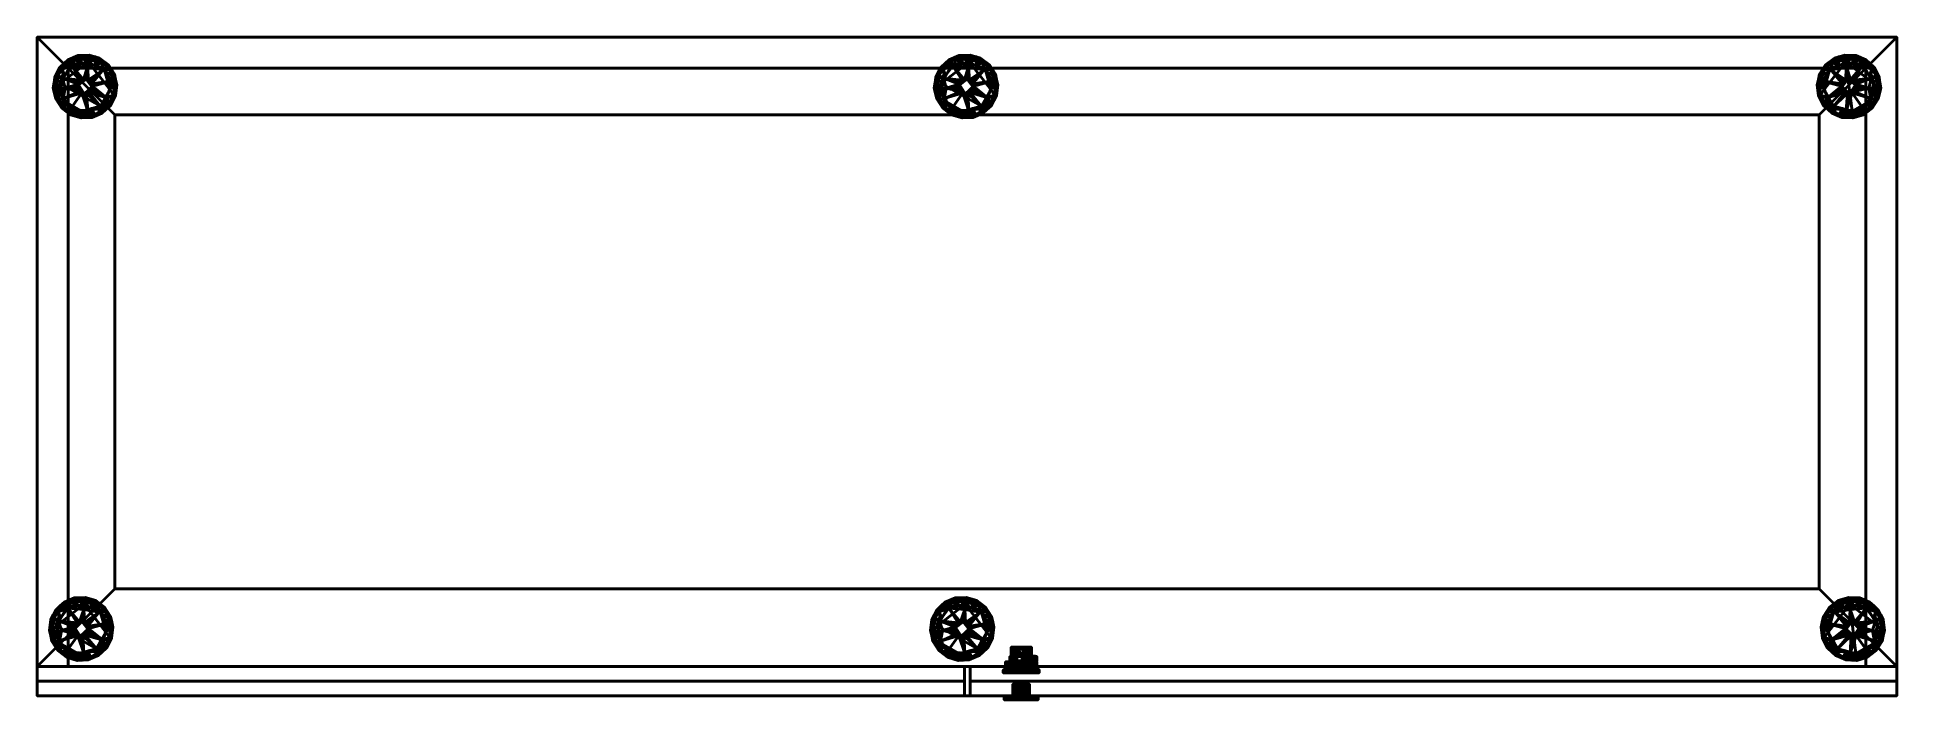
# Model space of a CAD drawing. Header units: millimetres. Extents: x -1445 to -245, y -164 to 264.
import ezdxf

# ---------------------------------------------------------------- set-up
doc = ezdxf.new("R2010")
doc.units = ezdxf.units.MM
doc.layers.add('A-GENM', color=7, linetype='Continuous', lineweight=40)

msp = doc.modelspace()

# ---------------------------------------------------------------- meshes
at = {"layer": 'A-GENM', "color": 35, "true_color": 0x97795e}
mesh = msp.add_polyface(dxfattribs=at)
corners = [(-245, 263.5, 875), (-1445, 263.5, 875), (-1445, 263.5, 900), (-245, 263.5, 900)]
mesh.append_faces([[corners[k] for k in face] for face in [(1, 2, 3, 0)]], dxfattribs={"color": 35})
mesh = msp.add_polyface(dxfattribs=at)
corners = [(-1445, 263.5, 875), (-1445, -161.5, 875), (-1445, -161.5, 900), (-1445, 263.5, 900)]
mesh.append_faces([[corners[k] for k in face] for face in [(0, 1, 2, 3)]], dxfattribs={"color": 35})
mesh = msp.add_polyface(dxfattribs=at)
corners = [(-245, -161.5, 900), (-245, 263.5, 900), (-1445, 263.5, 900), (-1445, -161.5, 900)]
mesh.append_faces([[corners[k] for k in face] for face in [(0, 1, 2, 3)]], dxfattribs={"color": 35})
mesh = msp.add_polyface(dxfattribs=at)
corners = [(-245, 263.5, 875), (-245, -161.5, 875), (-1445, -161.5, 875), (-1445, 263.5, 875)]
mesh.append_faces([[corners[k] for k in face] for face in [(3, 0, 1, 2)]], dxfattribs={"color": 35})
at = {"layer": 'A-GENM', "color": 250, "true_color": 0x1d1d1d}
mesh = msp.add_polyface(dxfattribs=at)
corners = [(-1425, -142.5, 875), (-1425, 243.5, 875), (-265, 243.5, 875), (-265, -142.5, 875), (-245, -142.5, 875), (-245, 263.5, 875), (-1445, 263.5, 875), (-1445, -142.5, 875)]
mesh.append_faces([[corners[k] for k in face] for face in [(1, 2, 5, 6)]], dxfattribs={"vtx1": -1, "vtx3": -1, "color": 250})
mesh.append_faces([[corners[k] for k in face] for face in [(7, 0, 1, 6)]], dxfattribs={"vtx2": -1, "color": 250})
mesh.append_faces([[corners[k] for k in face] for face in [(2, 3, 4, 5)]], dxfattribs={"vtx3": -1, "color": 250})
mesh = msp.add_polyface(dxfattribs=at)
corners = [(-1425, -142.5, 37.5), (-1445, -142.5, 37.5), (-1445, 263.5, 37.5), (-245, 263.5, 37.5), (-245, -142.5, 37.5), (-265, -142.5, 37.5), (-265, 243.5, 37.5), (-1425, 243.5, 37.5)]
mesh.append_faces([[corners[k] for k in face] for face in [(6, 3, 4, 5)]], dxfattribs={"vtx0": -1, "color": 250})
mesh.append_faces([[corners[k] for k in face] for face in [(3, 6, 7, 2)]], dxfattribs={"vtx0": -1, "vtx2": -1, "color": 250})
mesh.append_faces([[corners[k] for k in face] for face in [(1, 2, 7, 0)]], dxfattribs={"vtx1": -1, "color": 250})
mesh = msp.add_polyface(dxfattribs=at)
corners = [(-1445, 263.5, 875), (-245, 263.5, 875), (-245, 263.5, 37.5), (-1445, 263.5, 37.5)]
mesh.append_faces([[corners[k] for k in face] for face in [(3, 0, 1, 2)]], dxfattribs={"color": 250})
mesh = msp.add_polyface(dxfattribs=at)
corners = [(-1445, -142.5, 875), (-1445, 263.5, 875), (-1445, 263.5, 37.5), (-1445, -142.5, 37.5)]
mesh.append_faces([[corners[k] for k in face] for face in [(0, 1, 2, 3)]], dxfattribs={"color": 250})
mesh = msp.add_polyface(dxfattribs=at)
corners = [(-245, 263.5, 37.5), (-1445, 263.5, 37.5), (-1445, -142.5, 37.5), (-245, -142.5, 37.5), (-295, -92.5, 37.5), (-1395, -92.5, 37.5), (-1395, 213.5, 37.5), (-295, 213.5, 37.5)]
mesh.append_faces([[corners[k] for k in face] for face in [(0, 7, 4, 3), (3, 4, 5, 2)]], dxfattribs={"vtx0": -1, "vtx2": -1, "color": 250})
mesh.append_faces([[corners[k] for k in face] for face in [(6, 7, 0, 1), (5, 6, 1, 2)]], dxfattribs={"vtx1": -1, "vtx3": -1, "color": 250})
mesh = msp.add_polyface(dxfattribs=at)
corners = [(-245, 263.5, 17.5), (-245, -142.5, 17.5), (-1445, -142.5, 17.5), (-1445, 263.5, 17.5), (-295, -92.5, 17.5), (-295, 213.5, 17.5), (-1395, 213.5, 17.5), (-1395, -92.5, 17.5)]
mesh.append_faces([[corners[k] for k in face] for face in [(3, 6, 7, 2), (2, 7, 4, 1)]], dxfattribs={"vtx0": -1, "vtx2": -1, "color": 250})
mesh.append_faces([[corners[k] for k in face] for face in [(5, 6, 3, 0), (4, 5, 0, 1)]], dxfattribs={"vtx1": -1, "vtx3": -1, "color": 250})
mesh = msp.add_polyface(dxfattribs=at)
corners = [(-1445, 263.5, 37.5), (-245, 263.5, 37.5), (-245, 263.5, 17.5), (-1445, 263.5, 17.5)]
mesh.append_faces([[corners[k] for k in face] for face in [(0, 1, 2, 3)]], dxfattribs={"color": 250})
mesh = msp.add_polyface(dxfattribs=at)
corners = [(-1445, -142.5, 37.5), (-1445, 263.5, 37.5), (-1445, 263.5, 17.5), (-1445, -142.5, 17.5)]
mesh.append_faces([[corners[k] for k in face] for face in [(0, 1, 2, 3)]], dxfattribs={"color": 250})
mesh = msp.add_polyface(dxfattribs=at)
corners = [(-1412.1, 247.7, 0), (-1424, 244.4, 0), (-1430.1, 233.7, 0), (-1426.8, 221.8, 0), (-1416.1, 215.7, 0), (-1416.3, 214.1, 0.3), (-1416.5, 212.6, 1.3), (-1416.6, 211.7, 2.7), (-1416.7, 211.4, 4.4), (-1423.5, 213.5, 4.4), (-1429.1, 217.8, 4.4), (-1433, 223.8, 4.4), (-1434.6, 230.7, 4.4), (-1433.7, 237.8, 4.4), (-1430.4, 244.1, 4.4), (-1425.2, 248.9, 4.4), (-1418.6, 251.7, 4.4), (-1411.5, 252, 4.4), (-1411.6, 251.7, 2.7), (-1411.7, 250.8, 1.3), (-1411.9, 249.4, 0.3), (-1420.5, 249.7, 1.2), (-1424.8, 215.9, 1.2), (-1416.5, 251, 1.5), (-1421.2, 213.7, 1.5), (-1427, 239.1, 0), (-1428.4, 227.8, 0), (-1432.4, 237.2, 1.1), (-1431.9, 224.8, 1.2), (-1415.9, 251.8, 4.4), (-1420.8, 212.7, 4.4), (-1432.8, 230.9, 0.9), (-1429.2, 242.8, 0.9), (-1425, 246.8, 0.8), (-1418, 246.1, 0), (-1421.9, 250.3, 4.4), (-1423.1, 249.7, 2.7), (-1426.9, 247.2, 2.6), (-1426.3, 215.6, 4.4), (-1427.3, 216.5, 2.7), (-1429, 219.8, 1.1), (-1430, 219.4, 2.7), (-1421.5, 218.8, 0), (-1431.1, 220.8, 4.4), (-1415.8, 249.6, 0.4), (-1420.2, 214.9, 0.4), (-1434.1, 234.2, 4.4), (-1434.1, 232.4, 2.5), (-1433.8, 227.9, 2.6), (-1432, 240.7, 2.5), (-1429.8, 244.1, 2.4), (-1427.8, 246.5, 4.4), (-1432, 222.7, 2.5), (-1433.7, 236.2, 2.6), (-1433.8, 227.2, 4.4), (-1432.1, 240.9, 4.4)]
mesh.append_faces([[corners[k] for k in face] for face in [(29, 23, 16), (2, 27, 25), (5, 45, 4), (3, 28, 26), (34, 44, 0), (46, 47, 12), (51, 50, 14)]], dxfattribs={"vtx0": -1, "vtx1": -1, "color": 250})
mesh.append_faces([[corners[k] for k in face] for face in [(15, 36, 37), (44, 23, 20), (47, 48, 12), (27, 53, 49), (36, 23, 21), (23, 29, 18), (37, 36, 33), (21, 34, 33), (7, 30, 24), (32, 33, 1), (39, 24, 9), (25, 27, 32), (49, 50, 32), (39, 10, 41), (45, 5, 24), (31, 27, 2), (40, 41, 52), (39, 40, 22), (27, 49, 32), (26, 28, 31), (47, 27, 31), (21, 44, 34), (23, 36, 16), (33, 36, 21), (50, 33, 32), (50, 51, 37), (41, 40, 39), (24, 39, 22), (28, 3, 40), (40, 42, 22), (41, 43, 52), (21, 23, 44), (24, 22, 45), (42, 45, 22), (53, 27, 47), (48, 31, 28), (31, 48, 47), (48, 28, 52), (49, 14, 50), (48, 52, 11), (33, 50, 37), (40, 52, 28), (46, 53, 47), (49, 53, 13)]], dxfattribs={"vtx0": -1, "vtx1": -1, "vtx2": -1, "color": 250})
mesh.append_faces([[corners[k] for k in face] for face in [(23, 19, 20), (40, 3, 42), (24, 5, 6), (24, 6, 7), (32, 1, 25), (41, 10, 43), (45, 42, 4), (52, 43, 11)]], dxfattribs={"vtx0": -1, "vtx2": -1, "color": 250})
mesh.append_faces([[corners[k] for k in face] for face in [(36, 15, 35, 16), (39, 9, 38, 10), (48, 11, 54, 12)]], dxfattribs={"vtx0": -1, "vtx3": -1, "color": 250})
mesh.append_faces([[corners[k] for k in face] for face in [(2, 26, 31), (20, 0, 44), (18, 19, 23), (46, 13, 53), (30, 9, 24), (34, 1, 33), (55, 14, 49, 13), (51, 15, 37)]], dxfattribs={"vtx1": -1, "vtx2": -1, "color": 250})
mesh.append_faces([[corners[k] for k in face] for face in [(29, 17, 18), (7, 8, 30)]], dxfattribs={"vtx2": -1, "color": 250})
mesh = msp.add_polyface(dxfattribs=at)
corners = [(-1416.7, 211.4, 4.4), (-1409.5, 211.7, 4.4), (-1403, 214.5, 4.4), (-1397.8, 219.3, 4.4), (-1394.5, 225.7, 4.4), (-1393.6, 232.7, 4.4), (-1395.2, 239.6, 4.4), (-1399, 245.6, 4.4), (-1404.7, 249.9, 4.4), (-1411.5, 252, 4.4), (-1418.7, 251.7, 4.4), (-1425.2, 248.9, 4.4), (-1430.4, 244.1, 4.4), (-1433.7, 237.8, 4.4), (-1434.6, 230.7, 4.4), (-1433, 223.8, 4.4), (-1429.2, 217.8, 4.4), (-1423.5, 213.5, 4.4), (-1413.5, 236.4, 13.3), (-1411.9, 235.9, 13.2), (-1410.6, 234.9, 13.2), (-1409.8, 233.5, 13.2), (-1409.4, 231.9, 13.1), (-1409.6, 230.3, 13), (-1410.3, 228.9, 12.9), (-1411.5, 227.8, 12.9), (-1413.1, 227.1, 12.8), (-1414.7, 227, 12.8), (-1416.2, 227.5, 12.8), (-1417.5, 228.5, 12.9), (-1418.4, 229.9, 12.9), (-1418.8, 231.5, 13), (-1418.6, 233.1, 13.1), (-1417.8, 234.6, 13.2), (-1416.6, 235.7, 13.2), (-1415.1, 236.3, 13.2), (-1400, 224.4, 10.4), (-1412.4, 216.1, 10.1), (-1428.2, 223.9, 10.1), (-1402.5, 242.5, 11), (-1422.7, 245, 11), (-1428.7, 237, 10.9), (-1411.3, 249.5, 9.9), (-1396.6, 235.3, 9.6), (-1432.4, 229.9, 8.9), (-1423.8, 216.8, 9), (-1426.9, 230.7, 11.6), (-1400.4, 216.9, 4.4), (-1403.2, 217.9, 9.2), (-1406.2, 213.1, 4.4), (-1414, 212.3, 7.5), (-1397.1, 242.6, 4.4), (-1412.5, 244.2, 12.3), (-1427.8, 246.5, 4.4), (-1428.3, 244.4, 8.6), (-1403.4, 247.4, 8.8), (-1419.8, 250.1, 8.6)]
mesh.append_faces([[corners[k] for k in face] for face in [(13, 54, 12), (22, 43, 21), (7, 55, 51), (2, 48, 49), (6, 43, 5), (51, 43, 6), (10, 42, 9), (19, 52, 18), (33, 41, 32), (47, 48, 2), (32, 46, 31), (49, 50, 1), (8, 55, 7)]], dxfattribs={"vtx0": -1, "vtx1": -1, "color": 250})
mesh.append_faces([[corners[k] for k in face] for face in [(25, 48, 36), (54, 40, 11), (48, 37, 49), (41, 40, 54), (48, 47, 36), (26, 37, 48), (42, 56, 52), (35, 52, 40), (38, 16, 45), (45, 17, 50), (38, 45, 28), (46, 44, 38), (41, 13, 44), (44, 46, 41), (46, 32, 41), (8, 42, 55), (28, 45, 37), (4, 43, 36), (15, 38, 44), (36, 43, 22), (43, 51, 39), (39, 52, 19), (42, 10, 56), (45, 50, 37), (41, 34, 40), (50, 49, 37), (54, 13, 41), (52, 55, 42), (21, 43, 39), (52, 39, 55), (46, 38, 29), (51, 55, 39), (11, 40, 56), (52, 56, 40)]], dxfattribs={"vtx0": -1, "vtx1": -1, "vtx2": -1, "color": 250})
mesh.append_faces([[corners[k] for k in face] for face in [(36, 24, 25), (36, 22, 23), (48, 25, 26), (37, 26, 27), (50, 17, 0), (38, 28, 29), (44, 13, 14), (39, 20, 21), (37, 27, 28), (42, 8, 9), (41, 33, 34), (46, 30, 31), (44, 14, 15)]], dxfattribs={"vtx0": -1, "vtx2": -1, "color": 250})
mesh.append_faces([[corners[k] for k in face] for face in [(53, 12, 54, 11), (15, 16, 38), (23, 24, 36), (16, 17, 45), (29, 30, 46), (4, 5, 43), (0, 1, 50), (19, 20, 39), (3, 4, 36), (34, 35, 40), (35, 18, 52), (47, 3, 36), (10, 11, 56)]], dxfattribs={"vtx1": -1, "vtx2": -1, "color": 250})
mesh = msp.add_polyface(dxfattribs=at)
corners = [(-1416.7, 211.4, 4.4), (-1416.6, 211.7, 2.7), (-1416.5, 212.6, 1.3), (-1416.3, 214.1, 0.3), (-1416.1, 215.7, 0), (-1404.2, 219, 0), (-1398.1, 229.7, 0), (-1401.4, 241.6, 0), (-1412.1, 247.7, 0), (-1411.9, 249.4, 0.3), (-1411.7, 250.8, 1.3), (-1411.6, 251.7, 2.7), (-1411.5, 252, 4.4), (-1404.7, 249.9, 4.4), (-1399, 245.6, 4.4), (-1395.2, 239.6, 4.4), (-1393.6, 232.7, 4.4), (-1394.5, 225.6, 4.4), (-1397.8, 219.3, 4.4), (-1403, 214.5, 4.4), (-1409.5, 211.7, 4.4), (-1407.6, 213.7, 1.2), (-1403.4, 247.5, 1.2), (-1411.7, 212.5, 1.5), (-1407, 249.8, 1.5), (-1401.2, 224.3, 0), (-1399.7, 235.6, 0), (-1395.8, 226.2, 1.1), (-1396.3, 238.6, 1.2), (-1412.3, 211.6, 4.4), (-1407.3, 250.8, 4.4), (-1395.4, 232.5, 0.9), (-1398.9, 220.7, 0.9), (-1403.2, 216.6, 0.8), (-1410.2, 217.4, 0), (-1406.3, 213.1, 4.4), (-1405.1, 213.7, 2.7), (-1401.3, 216.2, 2.6), (-1401.9, 247.8, 4.4), (-1400.9, 246.9, 2.7), (-1399.2, 243.6, 1.1), (-1398.1, 244.1, 2.7), (-1406.7, 244.6, 0), (-1397.1, 242.6, 4.4), (-1412.4, 213.9, 0.4), (-1408, 248.6, 0.4), (-1394.1, 229.2, 4.4), (-1394, 231, 2.5), (-1394.4, 235.6, 2.6), (-1396.1, 222.7, 2.5), (-1398.4, 219.3, 2.4), (-1400.4, 216.9, 4.4), (-1396.2, 240.7, 2.5), (-1394.5, 227.2, 2.6), (-1394.4, 236.2, 4.4), (-1396.1, 222.5, 4.4)]
mesh.append_faces([[corners[k] for k in face] for face in [(29, 23, 20), (6, 27, 25), (3, 23, 2), (9, 45, 8), (7, 28, 26), (34, 44, 4), (46, 47, 16), (51, 50, 18)]], dxfattribs={"vtx0": -1, "vtx1": -1, "color": 250})
mesh.append_faces([[corners[k] for k in face] for face in [(19, 36, 37), (44, 23, 3), (47, 48, 16), (27, 53, 49), (36, 23, 21), (23, 29, 1), (37, 36, 33), (21, 34, 33), (5, 32, 33), (40, 41, 52), (25, 27, 32), (49, 50, 32), (39, 14, 41), (45, 9, 24), (31, 27, 6), (11, 30, 24), (39, 40, 22), (27, 49, 32), (26, 28, 31), (39, 24, 13), (47, 27, 31), (21, 44, 34), (23, 36, 20), (33, 36, 21), (50, 33, 32), (50, 51, 37), (41, 40, 39), (24, 39, 22), (28, 7, 40), (40, 42, 22), (41, 43, 52), (21, 23, 44), (24, 22, 45), (42, 45, 22), (53, 27, 47), (48, 31, 28), (31, 48, 47), (48, 28, 52), (49, 18, 50), (48, 52, 15), (33, 50, 37), (40, 52, 28), (46, 53, 47), (49, 53, 17)]], dxfattribs={"vtx0": -1, "vtx1": -1, "vtx2": -1, "color": 250})
mesh.append_faces([[corners[k] for k in face] for face in [(40, 7, 42), (32, 5, 25), (24, 10, 11), (24, 9, 10), (41, 14, 43), (45, 42, 8), (52, 43, 15)]], dxfattribs={"vtx0": -1, "vtx2": -1, "color": 250})
mesh.append_faces([[corners[k] for k in face] for face in [(36, 19, 35, 20), (39, 13, 38, 14), (48, 15, 54, 16)]], dxfattribs={"vtx0": -1, "vtx3": -1, "color": 250})
mesh.append_faces([[corners[k] for k in face] for face in [(3, 4, 44), (1, 2, 23), (6, 26, 31), (46, 17, 53), (30, 13, 24), (34, 5, 33), (55, 18, 49, 17), (51, 19, 37)]], dxfattribs={"vtx1": -1, "vtx2": -1, "color": 250})
mesh.append_faces([[corners[k] for k in face] for face in [(29, 0, 1), (11, 12, 30)]], dxfattribs={"vtx2": -1, "color": 250})
mesh = msp.add_polyface(dxfattribs=at)
corners = [(-843.6, 247.7, 0), (-855.5, 244.4, 0), (-861.6, 233.7, 0), (-858.3, 221.8, 0), (-847.6, 215.7, 0), (-847.8, 214.1, 0.3), (-848, 212.6, 1.3), (-848.1, 211.7, 2.7), (-848.2, 211.4, 4.4), (-855, 213.5, 4.4), (-860.6, 217.8, 4.4), (-864.5, 223.8, 4.4), (-866.1, 230.7, 4.4), (-865.2, 237.8, 4.4), (-861.9, 244.1, 4.4), (-856.7, 248.9, 4.4), (-850.1, 251.7, 4.4), (-843, 252, 4.4), (-843.1, 251.7, 2.7), (-843.2, 250.8, 1.3), (-843.4, 249.4, 0.3), (-852, 249.7, 1.2), (-856.3, 215.9, 1.2), (-848, 251, 1.5), (-852.7, 213.7, 1.5), (-858.5, 239.1, 0), (-859.9, 227.8, 0), (-863.9, 237.2, 1.1), (-863.4, 224.8, 1.2), (-847.4, 251.8, 4.4), (-852.3, 212.7, 4.4), (-864.3, 230.9, 0.9), (-860.7, 242.8, 0.9), (-856.5, 246.8, 0.8), (-849.5, 246.1, 0), (-853.4, 250.3, 4.4), (-854.6, 249.7, 2.7), (-858.4, 247.2, 2.6), (-857.8, 215.6, 4.4), (-858.8, 216.5, 2.7), (-860.5, 219.8, 1.1), (-861.5, 219.4, 2.7), (-853, 218.8, 0), (-862.6, 220.8, 4.4), (-847.3, 249.6, 0.4), (-851.7, 214.9, 0.4), (-865.6, 234.2, 4.4), (-865.6, 232.4, 2.5), (-865.3, 227.9, 2.6), (-863.5, 240.7, 2.5), (-861.3, 244.1, 2.4), (-859.3, 246.5, 4.4), (-863.5, 222.7, 2.5), (-865.2, 236.2, 2.6), (-865.3, 227.2, 4.4), (-863.5, 240.9, 4.4)]
mesh.append_faces([[corners[k] for k in face] for face in [(29, 23, 16), (2, 27, 25), (5, 45, 4), (3, 28, 26), (34, 44, 0), (46, 47, 12), (51, 50, 14)]], dxfattribs={"vtx0": -1, "vtx1": -1, "color": 250})
mesh.append_faces([[corners[k] for k in face] for face in [(15, 36, 37), (44, 23, 20), (47, 48, 12), (27, 53, 49), (36, 23, 21), (23, 29, 18), (37, 36, 33), (21, 34, 33), (7, 30, 24), (32, 33, 1), (39, 24, 9), (25, 27, 32), (49, 50, 32), (39, 10, 41), (45, 5, 24), (31, 27, 2), (40, 41, 52), (39, 40, 22), (27, 49, 32), (26, 28, 31), (47, 27, 31), (21, 44, 34), (23, 36, 16), (33, 36, 21), (50, 33, 32), (50, 51, 37), (41, 40, 39), (24, 39, 22), (28, 3, 40), (40, 42, 22), (41, 43, 52), (21, 23, 44), (24, 22, 45), (42, 45, 22), (53, 27, 47), (48, 31, 28), (31, 48, 47), (48, 28, 52), (49, 14, 50), (48, 52, 11), (33, 50, 37), (40, 52, 28), (46, 53, 47), (49, 53, 13)]], dxfattribs={"vtx0": -1, "vtx1": -1, "vtx2": -1, "color": 250})
mesh.append_faces([[corners[k] for k in face] for face in [(23, 19, 20), (40, 3, 42), (24, 5, 6), (24, 6, 7), (32, 1, 25), (41, 10, 43), (45, 42, 4), (52, 43, 11)]], dxfattribs={"vtx0": -1, "vtx2": -1, "color": 250})
mesh.append_faces([[corners[k] for k in face] for face in [(36, 15, 35, 16), (39, 9, 38, 10), (48, 11, 54, 12)]], dxfattribs={"vtx0": -1, "vtx3": -1, "color": 250})
mesh.append_faces([[corners[k] for k in face] for face in [(2, 26, 31), (20, 0, 44), (18, 19, 23), (46, 13, 53), (30, 9, 24), (34, 1, 33), (55, 14, 49, 13), (51, 15, 37)]], dxfattribs={"vtx1": -1, "vtx2": -1, "color": 250})
mesh.append_faces([[corners[k] for k in face] for face in [(29, 17, 18), (7, 8, 30)]], dxfattribs={"vtx2": -1, "color": 250})
mesh = msp.add_polyface(dxfattribs=at)
corners = [(-848.2, 211.4, 4.4), (-841, 211.7, 4.4), (-834.5, 214.5, 4.4), (-829.2, 219.3, 4.4), (-826, 225.7, 4.4), (-825.1, 232.7, 4.4), (-826.7, 239.6, 4.4), (-830.5, 245.6, 4.4), (-836.2, 249.9, 4.4), (-843, 252, 4.4), (-850.2, 251.7, 4.4), (-856.7, 248.9, 4.4), (-861.9, 244.1, 4.4), (-865.2, 237.8, 4.4), (-866.1, 230.7, 4.4), (-864.5, 223.8, 4.4), (-860.6, 217.8, 4.4), (-855, 213.5, 4.4), (-845, 236.4, 13.3), (-843.4, 235.9, 13.2), (-842.1, 234.9, 13.2), (-841.3, 233.5, 13.2), (-840.9, 231.9, 13.1), (-841.1, 230.3, 13), (-841.8, 228.9, 12.9), (-843, 227.8, 12.9), (-844.5, 227.1, 12.8), (-846.2, 227, 12.8), (-847.7, 227.5, 12.8), (-849, 228.5, 12.9), (-849.9, 229.9, 12.9), (-850.3, 231.5, 13), (-850.1, 233.1, 13.1), (-849.3, 234.6, 13.2), (-848.1, 235.7, 13.2), (-846.6, 236.3, 13.2), (-831.5, 224.4, 10.4), (-843.9, 216.1, 10.1), (-859.7, 223.9, 10.1), (-834, 242.5, 11), (-854.2, 245, 11), (-860.2, 237, 10.9), (-842.8, 249.5, 9.9), (-828.1, 235.3, 9.6), (-863.9, 229.9, 8.9), (-855.3, 216.8, 9), (-858.4, 230.7, 11.6), (-831.9, 216.9, 4.4), (-834.7, 217.9, 9.2), (-837.7, 213.1, 4.4), (-845.5, 212.3, 7.5), (-828.6, 242.6, 4.4), (-844, 244.2, 12.3), (-859.3, 246.5, 4.4), (-859.8, 244.4, 8.6), (-834.9, 247.4, 8.8), (-851.2, 250.1, 8.6)]
mesh.append_faces([[corners[k] for k in face] for face in [(13, 54, 12), (22, 43, 21), (7, 55, 51), (2, 48, 49), (6, 43, 5), (51, 43, 6), (10, 42, 9), (19, 52, 18), (33, 41, 32), (47, 48, 2), (32, 46, 31), (49, 50, 1), (8, 55, 7)]], dxfattribs={"vtx0": -1, "vtx1": -1, "color": 250})
mesh.append_faces([[corners[k] for k in face] for face in [(25, 48, 36), (54, 40, 11), (48, 37, 49), (41, 40, 54), (48, 47, 36), (26, 37, 48), (42, 56, 52), (35, 52, 40), (38, 16, 45), (45, 17, 50), (38, 45, 28), (46, 44, 38), (41, 13, 44), (44, 46, 41), (46, 32, 41), (8, 42, 55), (28, 45, 37), (4, 43, 36), (15, 38, 44), (36, 43, 22), (43, 51, 39), (39, 52, 19), (42, 10, 56), (45, 50, 37), (41, 34, 40), (50, 49, 37), (54, 13, 41), (52, 55, 42), (21, 43, 39), (52, 39, 55), (46, 38, 29), (51, 55, 39), (11, 40, 56), (52, 56, 40)]], dxfattribs={"vtx0": -1, "vtx1": -1, "vtx2": -1, "color": 250})
mesh.append_faces([[corners[k] for k in face] for face in [(36, 24, 25), (36, 22, 23), (48, 25, 26), (37, 26, 27), (50, 17, 0), (38, 28, 29), (44, 13, 14), (39, 20, 21), (37, 27, 28), (42, 8, 9), (41, 33, 34), (46, 30, 31), (44, 14, 15)]], dxfattribs={"vtx0": -1, "vtx2": -1, "color": 250})
mesh.append_faces([[corners[k] for k in face] for face in [(53, 12, 54, 11), (15, 16, 38), (23, 24, 36), (16, 17, 45), (29, 30, 46), (4, 5, 43), (0, 1, 50), (19, 20, 39), (3, 4, 36), (34, 35, 40), (35, 18, 52), (47, 3, 36), (10, 11, 56)]], dxfattribs={"vtx1": -1, "vtx2": -1, "color": 250})
mesh = msp.add_polyface(dxfattribs=at)
corners = [(-848.2, 211.4, 4.4), (-848.1, 211.7, 2.7), (-848, 212.6, 1.3), (-847.8, 214.1, 0.3), (-847.6, 215.7, 0), (-835.7, 219, 0), (-829.6, 229.7, 0), (-832.9, 241.6, 0), (-843.6, 247.7, 0), (-843.4, 249.4, 0.3), (-843.2, 250.8, 1.3), (-843.1, 251.7, 2.7), (-843, 252, 4.4), (-836.2, 249.9, 4.4), (-830.5, 245.6, 4.4), (-826.7, 239.6, 4.4), (-825.1, 232.7, 4.4), (-826, 225.6, 4.4), (-829.3, 219.3, 4.4), (-834.5, 214.5, 4.4), (-841, 211.7, 4.4), (-839.1, 213.7, 1.2), (-834.9, 247.5, 1.2), (-843.2, 212.5, 1.5), (-838.5, 249.8, 1.5), (-832.7, 224.3, 0), (-831.2, 235.6, 0), (-827.3, 226.2, 1.1), (-827.8, 238.6, 1.2), (-843.8, 211.6, 4.4), (-838.8, 250.8, 4.4), (-826.8, 232.5, 0.9), (-830.4, 220.7, 0.9), (-834.7, 216.6, 0.8), (-841.7, 217.4, 0), (-837.8, 213.1, 4.4), (-836.5, 213.7, 2.7), (-832.8, 216.2, 2.6), (-833.4, 247.8, 4.4), (-832.4, 246.9, 2.7), (-830.7, 243.6, 1.1), (-829.6, 244.1, 2.7), (-838.2, 244.6, 0), (-828.6, 242.6, 4.4), (-843.9, 213.9, 0.4), (-839.5, 248.6, 0.4), (-825.6, 229.2, 4.4), (-825.5, 231, 2.5), (-825.9, 235.6, 2.6), (-827.6, 222.7, 2.5), (-829.9, 219.3, 2.4), (-831.9, 216.9, 4.4), (-827.7, 240.7, 2.5), (-826, 227.2, 2.6), (-825.9, 236.2, 4.4), (-827.6, 222.5, 4.4)]
mesh.append_faces([[corners[k] for k in face] for face in [(29, 23, 20), (6, 27, 25), (3, 23, 2), (9, 45, 8), (7, 28, 26), (34, 44, 4), (46, 47, 16), (51, 50, 18)]], dxfattribs={"vtx0": -1, "vtx1": -1, "color": 250})
mesh.append_faces([[corners[k] for k in face] for face in [(19, 36, 37), (44, 23, 3), (47, 48, 16), (27, 53, 49), (36, 23, 21), (23, 29, 1), (37, 36, 33), (21, 34, 33), (5, 32, 33), (40, 41, 52), (25, 27, 32), (49, 50, 32), (39, 14, 41), (45, 9, 24), (31, 27, 6), (11, 30, 24), (39, 40, 22), (27, 49, 32), (26, 28, 31), (39, 24, 13), (47, 27, 31), (21, 44, 34), (23, 36, 20), (33, 36, 21), (50, 33, 32), (50, 51, 37), (41, 40, 39), (24, 39, 22), (28, 7, 40), (40, 42, 22), (41, 43, 52), (21, 23, 44), (24, 22, 45), (42, 45, 22), (53, 27, 47), (48, 31, 28), (31, 48, 47), (48, 28, 52), (49, 18, 50), (48, 52, 15), (33, 50, 37), (40, 52, 28), (46, 53, 47), (49, 53, 17)]], dxfattribs={"vtx0": -1, "vtx1": -1, "vtx2": -1, "color": 250})
mesh.append_faces([[corners[k] for k in face] for face in [(40, 7, 42), (32, 5, 25), (24, 10, 11), (24, 9, 10), (41, 14, 43), (45, 42, 8), (52, 43, 15)]], dxfattribs={"vtx0": -1, "vtx2": -1, "color": 250})
mesh.append_faces([[corners[k] for k in face] for face in [(36, 19, 35, 20), (39, 13, 38, 14), (48, 15, 54, 16)]], dxfattribs={"vtx0": -1, "vtx3": -1, "color": 250})
mesh.append_faces([[corners[k] for k in face] for face in [(3, 4, 44), (1, 2, 23), (6, 26, 31), (46, 17, 53), (30, 13, 24), (34, 5, 33), (55, 18, 49, 17), (51, 19, 37)]], dxfattribs={"vtx1": -1, "vtx2": -1, "color": 250})
mesh.append_faces([[corners[k] for k in face] for face in [(29, 0, 1), (11, 12, 30)]], dxfattribs={"vtx2": -1, "color": 250})
mesh = msp.add_polyface(dxfattribs=at)
corners = [(-273.3, 211.4, 4.4), (-280.5, 211.7, 4.4), (-287, 214.5, 4.4), (-292.2, 219.3, 4.4), (-295.5, 225.6, 4.4), (-296.4, 232.7, 4.4), (-294.8, 239.6, 4.4), (-291, 245.6, 4.4), (-285.3, 249.9, 4.4), (-278.5, 252, 4.4), (-278.4, 251.7, 2.7), (-278.3, 250.8, 1.3), (-278.1, 249.4, 0.3), (-277.9, 247.7, 0), (-288.6, 241.6, 0), (-291.9, 229.7, 0), (-285.8, 219, 0), (-273.9, 215.7, 0), (-273.7, 214.1, 0.3), (-273.5, 212.6, 1.3), (-273.4, 211.7, 2.7), (-282.4, 213.7, 1.2), (-286.6, 247.5, 1.2), (-278.3, 212.5, 1.5), (-283, 249.8, 1.5), (-288.8, 224.3, 0), (-290.3, 235.6, 0), (-294.2, 226.2, 1.1), (-293.7, 238.6, 1.2), (-277.7, 211.6, 4.4), (-282.7, 250.8, 4.4), (-294.6, 232.5, 0.9), (-291.1, 220.7, 0.9), (-286.8, 216.6, 0.8), (-279.8, 217.4, 0), (-283.7, 213.1, 4.4), (-284.9, 213.7, 2.7), (-288.7, 216.2, 2.6), (-288.1, 247.8, 4.4), (-289.1, 246.9, 2.7), (-290.8, 243.6, 1.1), (-291.9, 244.1, 2.7), (-283.3, 244.6, 0), (-292.9, 242.6, 4.4), (-277.6, 213.9, 0.4), (-282, 248.6, 0.4), (-295.9, 229.2, 4.4), (-296, 231, 2.5), (-295.6, 235.6, 2.6), (-293.9, 222.7, 2.5), (-291.6, 219.3, 2.4), (-289.6, 216.9, 4.4), (-293.8, 240.7, 2.5), (-295.5, 227.2, 2.6), (-295.6, 236.2, 4.4), (-293.9, 222.5, 4.4)]
mesh.append_faces([[corners[k] for k in face] for face in [(1, 23, 29), (25, 27, 15), (19, 23, 18), (13, 45, 12), (26, 28, 14), (17, 44, 34), (5, 47, 46), (3, 50, 51)]], dxfattribs={"vtx0": -1, "vtx1": -1, "color": 250})
mesh.append_faces([[corners[k] for k in face] for face in [(37, 36, 2), (18, 23, 44), (5, 48, 47), (49, 53, 27), (21, 23, 36), (20, 29, 23), (33, 36, 37), (33, 34, 21), (33, 32, 16), (52, 41, 40), (32, 27, 25), (32, 50, 49), (41, 7, 39), (24, 12, 45), (15, 27, 31), (24, 30, 10), (22, 40, 39), (32, 49, 27), (31, 28, 26), (8, 24, 39), (31, 27, 47), (34, 44, 21), (1, 36, 23), (21, 36, 33), (32, 33, 50), (37, 51, 50), (39, 40, 41), (22, 39, 24), (40, 14, 28), (22, 42, 40), (52, 43, 41), (44, 23, 21), (45, 22, 24), (22, 45, 42), (47, 27, 53), (28, 31, 48), (47, 48, 31), (52, 28, 48), (50, 3, 49), (6, 52, 48), (37, 50, 33), (28, 52, 40), (47, 53, 46), (4, 53, 49)]], dxfattribs={"vtx0": -1, "vtx1": -1, "vtx2": -1, "color": 250})
mesh.append_faces([[corners[k] for k in face] for face in [(44, 17, 18), (23, 19, 20), (31, 26, 15), (53, 4, 46), (24, 8, 30), (33, 16, 34), (37, 2, 51)]], dxfattribs={"vtx0": -1, "vtx2": -1, "color": 250})
mesh.append_faces([[corners[k] for k in face] for face in [(49, 3, 55, 4)]], dxfattribs={"vtx0": -1, "vtx3": -1, "color": 250})
mesh.append_faces([[corners[k] for k in face] for face in [(42, 14, 40), (25, 16, 32), (10, 11, 24), (11, 12, 24), (35, 2, 36, 1), (38, 8, 39, 7), (54, 6, 48, 5), (43, 7, 41), (13, 42, 45), (6, 43, 52)]], dxfattribs={"vtx1": -1, "vtx2": -1, "color": 250})
mesh.append_faces([[corners[k] for k in face] for face in [(20, 0, 29), (30, 9, 10)]], dxfattribs={"vtx2": -1, "color": 250})
mesh = msp.add_polyface(dxfattribs=at)
corners = [(-273.3, 211.4, 4.4), (-266.5, 213.5, 4.4), (-260.8, 217.8, 4.4), (-257, 223.8, 4.4), (-255.4, 230.7, 4.4), (-256.3, 237.8, 4.4), (-259.6, 244.1, 4.4), (-264.8, 248.9, 4.4), (-271.3, 251.7, 4.4), (-278.5, 252, 4.4), (-285.3, 249.9, 4.4), (-291, 245.6, 4.4), (-294.8, 239.6, 4.4), (-296.4, 232.7, 4.4), (-295.5, 225.7, 4.4), (-292.2, 219.3, 4.4), (-287, 214.5, 4.4), (-280.5, 211.7, 4.4), (-276.5, 236.4, 13.3), (-274.9, 236.3, 13.2), (-273.4, 235.7, 13.2), (-272.2, 234.6, 13.2), (-271.4, 233.1, 13.1), (-271.2, 231.5, 13), (-271.6, 229.9, 12.9), (-272.5, 228.5, 12.9), (-273.8, 227.5, 12.8), (-275.3, 227, 12.8), (-276.9, 227.1, 12.8), (-278.5, 227.8, 12.9), (-279.7, 228.9, 12.9), (-280.4, 230.3, 13), (-280.6, 231.9, 13.1), (-280.2, 233.5, 13.2), (-279.4, 234.9, 13.2), (-278.1, 235.9, 13.2), (-290, 224.4, 10.4), (-277.6, 216.1, 10.1), (-261.8, 223.9, 10.1), (-287.5, 242.5, 11), (-267.3, 245, 11), (-261.3, 237, 10.9), (-278.7, 249.5, 9.9), (-293.4, 235.3, 9.6), (-257.6, 229.9, 8.9), (-266.2, 216.8, 9), (-263.1, 230.7, 11.6), (-289.6, 216.9, 4.4), (-286.8, 217.9, 9.2), (-283.8, 213.1, 4.4), (-276, 212.3, 7.5), (-292.9, 242.6, 4.4), (-277.5, 244.2, 12.3), (-262.2, 246.5, 4.4), (-261.7, 244.4, 8.6), (-286.6, 247.4, 8.8), (-270.2, 250.1, 8.6)]
mesh.append_faces([[corners[k] for k in face] for face in [(9, 42, 8), (33, 43, 32), (51, 55, 11), (49, 48, 16), (13, 43, 12), (12, 43, 51), (6, 54, 5), (18, 52, 35), (22, 41, 21), (16, 48, 47), (23, 46, 22), (17, 50, 49), (11, 55, 10)]], dxfattribs={"vtx0": -1, "vtx1": -1, "color": 250})
mesh.append_faces([[corners[k] for k in face] for face in [(36, 48, 29), (7, 40, 54), (49, 37, 48), (54, 40, 41), (36, 47, 48), (48, 37, 28), (55, 42, 10), (40, 52, 19), (45, 2, 38), (50, 1, 45), (26, 45, 38), (38, 44, 46), (44, 5, 41), (41, 46, 44), (41, 22, 46), (37, 45, 26), (52, 56, 42), (44, 38, 3), (32, 43, 36), (39, 51, 43), (35, 52, 39), (56, 8, 42), (37, 50, 45), (39, 43, 33), (40, 20, 41), (37, 49, 50), (41, 5, 54), (42, 55, 52), (36, 43, 14), (55, 39, 52), (25, 38, 46), (39, 55, 51), (56, 40, 7), (40, 56, 52)]], dxfattribs={"vtx0": -1, "vtx1": -1, "vtx2": -1, "color": 250})
mesh.append_faces([[corners[k] for k in face] for face in [(50, 17, 0), (36, 30, 31), (45, 1, 2), (46, 24, 25), (36, 14, 15), (43, 13, 14), (38, 2, 3), (52, 18, 19), (39, 34, 35), (40, 19, 20), (36, 15, 47), (56, 7, 8)]], dxfattribs={"vtx0": -1, "vtx2": -1, "color": 250})
mesh.append_faces([[corners[k] for k in face] for face in [(54, 6, 53, 7)]], dxfattribs={"vtx0": -1, "vtx3": -1, "color": 250})
mesh.append_faces([[corners[k] for k in face] for face in [(29, 30, 36), (31, 32, 36), (28, 29, 48), (4, 5, 44), (27, 28, 37), (0, 1, 50), (25, 26, 38), (23, 24, 46), (9, 10, 42), (26, 27, 37), (20, 21, 41), (33, 34, 39), (3, 4, 44)]], dxfattribs={"vtx1": -1, "vtx2": -1, "color": 250})
mesh = msp.add_polyface(dxfattribs=at)
corners = [(-277.9, 247.7, 0), (-278.1, 249.4, 0.3), (-278.3, 250.8, 1.3), (-278.4, 251.7, 2.7), (-278.5, 252, 4.4), (-271.4, 251.7, 4.4), (-264.8, 248.9, 4.4), (-259.6, 244.1, 4.4), (-256.3, 237.8, 4.4), (-255.4, 230.7, 4.4), (-257, 223.8, 4.4), (-260.9, 217.8, 4.4), (-266.5, 213.5, 4.4), (-273.3, 211.4, 4.4), (-273.4, 211.7, 2.7), (-273.5, 212.6, 1.3), (-273.7, 214.1, 0.3), (-273.9, 215.7, 0), (-263.2, 221.8, 0), (-259.9, 233.7, 0), (-266, 244.4, 0), (-269.5, 249.7, 1.2), (-265.2, 215.9, 1.2), (-273.5, 251, 1.5), (-268.8, 213.7, 1.5), (-263, 239.1, 0), (-261.6, 227.8, 0), (-257.6, 237.2, 1.1), (-258.1, 224.8, 1.2), (-274.1, 251.8, 4.4), (-269.2, 212.7, 4.4), (-257.2, 230.9, 0.9), (-260.8, 242.8, 0.9), (-265, 246.8, 0.8), (-272, 246.1, 0), (-268.1, 250.3, 4.4), (-266.9, 249.7, 2.7), (-263.1, 247.2, 2.6), (-263.7, 215.6, 4.4), (-262.7, 216.5, 2.7), (-261, 219.8, 1.1), (-260, 219.4, 2.7), (-268.5, 218.8, 0), (-258.9, 220.8, 4.4), (-274.2, 249.6, 0.4), (-269.8, 214.9, 0.4), (-255.9, 234.2, 4.4), (-255.9, 232.4, 2.5), (-256.2, 227.9, 2.6), (-258, 240.7, 2.5), (-260.2, 244.1, 2.4), (-262.2, 246.5, 4.4), (-258, 222.7, 2.5), (-256.3, 236.2, 2.6), (-256.2, 227.2, 4.4), (-257.9, 240.9, 4.4)]
mesh.append_faces([[corners[k] for k in face] for face in [(5, 23, 29), (25, 27, 19), (17, 45, 16), (26, 28, 18), (0, 44, 34), (9, 47, 46), (7, 50, 51)]], dxfattribs={"vtx0": -1, "vtx1": -1, "color": 250})
mesh.append_faces([[corners[k] for k in face] for face in [(37, 36, 6), (1, 23, 44), (9, 48, 47), (49, 53, 27), (21, 23, 36), (3, 29, 23), (33, 36, 37), (33, 34, 21), (24, 30, 14), (20, 33, 32), (12, 24, 39), (32, 27, 25), (32, 50, 49), (41, 11, 39), (24, 16, 45), (19, 27, 31), (52, 41, 40), (22, 40, 39), (32, 49, 27), (31, 28, 26), (31, 27, 47), (34, 44, 21), (5, 36, 23), (21, 36, 33), (32, 33, 50), (37, 51, 50), (39, 40, 41), (22, 39, 24), (40, 18, 28), (22, 42, 40), (52, 43, 41), (44, 23, 21), (45, 22, 24), (22, 45, 42), (47, 27, 53), (28, 31, 48), (47, 48, 31), (52, 28, 48), (50, 7, 49), (10, 52, 48), (37, 50, 33), (28, 52, 40), (47, 53, 46), (8, 53, 49)]], dxfattribs={"vtx0": -1, "vtx1": -1, "vtx2": -1, "color": 250})
mesh.append_faces([[corners[k] for k in face] for face in [(31, 26, 19), (44, 0, 1), (23, 2, 3), (53, 8, 46), (24, 12, 30), (33, 20, 34), (37, 6, 51)]], dxfattribs={"vtx0": -1, "vtx2": -1, "color": 250})
mesh.append_faces([[corners[k] for k in face] for face in [(49, 7, 55, 8)]], dxfattribs={"vtx0": -1, "vtx3": -1, "color": 250})
mesh.append_faces([[corners[k] for k in face] for face in [(1, 2, 23), (42, 18, 40), (15, 16, 24), (14, 15, 24), (35, 6, 36, 5), (38, 12, 39, 11), (25, 20, 32), (54, 10, 48, 9), (43, 11, 41), (17, 42, 45), (10, 43, 52)]], dxfattribs={"vtx1": -1, "vtx2": -1, "color": 250})
mesh.append_faces([[corners[k] for k in face] for face in [(3, 4, 29), (30, 13, 14)]], dxfattribs={"vtx2": -1, "color": 250})
at = {"layer": 'A-GENM', "color": 35, "true_color": 0x97795e}
mesh = msp.add_polyface(dxfattribs=at)
corners = [(-245, -161.5, 875), (-245, 263.5, 875), (-245, 263.5, 900), (-245, -161.5, 900)]
mesh.append_faces([[corners[k] for k in face] for face in [(0, 1, 2, 3)]], dxfattribs={"color": 35})
at = {"layer": 'A-GENM', "color": 250, "true_color": 0x1d1d1d}
mesh = msp.add_polyface(dxfattribs=at)
corners = [(-245, 263.5, 875), (-245, -142.5, 875), (-245, -142.5, 37.5), (-245, 263.5, 37.5)]
mesh.append_faces([[corners[k] for k in face] for face in [(0, 1, 2, 3)]], dxfattribs={"color": 250})
mesh = msp.add_polyface(dxfattribs=at)
corners = [(-245, 263.5, 37.5), (-245, -142.5, 37.5), (-245, -142.5, 17.5), (-245, 263.5, 17.5)]
mesh.append_faces([[corners[k] for k in face] for face in [(0, 1, 2, 3)]], dxfattribs={"color": 250})
mesh = msp.add_polyface(dxfattribs=at)
corners = [(-1412.1, 247.7, 0), (-1401.4, 241.6, 0), (-1398.1, 229.7, 0), (-1404.2, 219, 0), (-1416.1, 215.7, 0), (-1426.8, 221.8, 0), (-1430.1, 233.7, 0), (-1424, 244.4, 0)]
mesh.append_faces([[corners[k] for k in face] for face in [(6, 3, 4, 5), (0, 6, 7)]], dxfattribs={"vtx0": -1, "color": 250})
mesh.append_faces([[corners[k] for k in face] for face in [(1, 2, 0)]], dxfattribs={"vtx1": -1, "color": 250})
mesh.append_faces([[corners[k] for k in face] for face in [(2, 3, 6, 0)]], dxfattribs={"vtx1": -1, "vtx2": -1, "vtx3": -1, "color": 250})
mesh = msp.add_polyface(dxfattribs=at)
corners = [(-1425, 243.5, 875), (-1425, -142.5, 875), (-1425, -142.5, 37.5), (-1425, 243.5, 37.5)]
mesh.append_faces([[corners[k] for k in face] for face in [(3, 0, 1, 2)]], dxfattribs={"color": 250})
mesh = msp.add_polyface(dxfattribs=at)
corners = [(-265, 243.5, 875), (-1425, 243.5, 875), (-1425, 243.5, 37.5), (-265, 243.5, 37.5)]
mesh.append_faces([[corners[k] for k in face] for face in [(3, 0, 1, 2)]], dxfattribs={"color": 250})
mesh = msp.add_polyface(dxfattribs=at)
corners = [(-265, 243.5, 57.5), (-1425, 243.5, 57.5), (-1425, -142.5, 57.5), (-265, -142.5, 57.5)]
mesh.append_faces([[corners[k] for k in face] for face in [(3, 0, 1, 2)]], dxfattribs={"color": 250})
mesh = msp.add_polyface(dxfattribs=at)
corners = [(-265, 243.5, 37.5), (-265, -142.5, 37.5), (-1425, -142.5, 37.5), (-1425, 243.5, 37.5)]
mesh.append_faces([[corners[k] for k in face] for face in [(1, 2, 3, 0)]], dxfattribs={"color": 250})
mesh = msp.add_polyface(dxfattribs=at)
corners = [(-1425, 243.5, 57.5), (-265, 243.5, 57.5), (-265, 243.5, 37.5), (-1425, 243.5, 37.5)]
mesh.append_faces([[corners[k] for k in face] for face in [(0, 1, 2, 3)]], dxfattribs={"color": 250})
mesh = msp.add_polyface(dxfattribs=at)
corners = [(-1425, -142.5, 57.5), (-1425, 243.5, 57.5), (-1425, 243.5, 37.5), (-1425, -142.5, 37.5)]
mesh.append_faces([[corners[k] for k in face] for face in [(0, 1, 2, 3)]], dxfattribs={"color": 250})
mesh = msp.add_polyface(dxfattribs=at)
corners = [(-265, 243.5, 388.7), (-1425, 243.5, 388.7), (-1425, -142.5, 388.7), (-265, -142.5, 388.7)]
mesh.append_faces([[corners[k] for k in face] for face in [(3, 0, 1, 2)]], dxfattribs={"color": 250})
mesh = msp.add_polyface(dxfattribs=at)
corners = [(-265, 243.5, 368.7), (-265, -142.5, 368.7), (-1425, -142.5, 368.7), (-1425, 243.5, 368.7)]
mesh.append_faces([[corners[k] for k in face] for face in [(1, 2, 3, 0)]], dxfattribs={"color": 250})
mesh = msp.add_polyface(dxfattribs=at)
corners = [(-1425, 243.5, 388.7), (-265, 243.5, 388.7), (-265, 243.5, 368.7), (-1425, 243.5, 368.7)]
mesh.append_faces([[corners[k] for k in face] for face in [(0, 1, 2, 3)]], dxfattribs={"color": 250})
mesh = msp.add_polyface(dxfattribs=at)
corners = [(-1425, -142.5, 388.7), (-1425, 243.5, 388.7), (-1425, 243.5, 368.7), (-1425, -142.5, 368.7)]
mesh.append_faces([[corners[k] for k in face] for face in [(0, 1, 2, 3)]], dxfattribs={"color": 250})
mesh = msp.add_polyface(dxfattribs=at)
corners = [(-843.6, 247.7, 0), (-832.9, 241.6, 0), (-829.6, 229.7, 0), (-835.7, 219, 0), (-847.6, 215.7, 0), (-858.3, 221.8, 0), (-861.6, 233.7, 0), (-855.5, 244.4, 0)]
mesh.append_faces([[corners[k] for k in face] for face in [(6, 3, 4, 5), (0, 6, 7)]], dxfattribs={"vtx0": -1, "color": 250})
mesh.append_faces([[corners[k] for k in face] for face in [(1, 2, 0)]], dxfattribs={"vtx1": -1, "color": 250})
mesh.append_faces([[corners[k] for k in face] for face in [(2, 3, 6, 0)]], dxfattribs={"vtx1": -1, "vtx2": -1, "vtx3": -1, "color": 250})
mesh = msp.add_polyface(dxfattribs=at)
corners = [(-277.9, 247.7, 0), (-266, 244.4, 0), (-259.9, 233.7, 0), (-263.2, 221.8, 0), (-273.9, 215.7, 0), (-285.8, 219, 0), (-291.9, 229.7, 0), (-288.6, 241.6, 0)]
mesh.append_faces([[corners[k] for k in face] for face in [(0, 6, 7)]], dxfattribs={"vtx0": -1, "color": 250})
mesh.append_faces([[corners[k] for k in face] for face in [(1, 2, 0)]], dxfattribs={"vtx1": -1, "color": 250})
mesh.append_faces([[corners[k] for k in face] for face in [(4, 5, 6, 0), (2, 3, 4, 0)]], dxfattribs={"vtx2": -1, "vtx3": -1, "color": 250})
mesh = msp.add_polyface(dxfattribs=at)
corners = [(-265, -142.5, 875), (-265, 243.5, 875), (-265, 243.5, 37.5), (-265, -142.5, 37.5)]
mesh.append_faces([[corners[k] for k in face] for face in [(0, 1, 2, 3)]], dxfattribs={"color": 250})
mesh = msp.add_polyface(dxfattribs=at)
corners = [(-265, 243.5, 57.5), (-265, -142.5, 57.5), (-265, -142.5, 37.5), (-265, 243.5, 37.5)]
mesh.append_faces([[corners[k] for k in face] for face in [(3, 0, 1, 2)]], dxfattribs={"color": 250})
mesh = msp.add_polyface(dxfattribs=at)
corners = [(-265, 243.5, 388.7), (-265, -142.5, 388.7), (-265, -142.5, 368.7), (-265, 243.5, 368.7)]
mesh.append_faces([[corners[k] for k in face] for face in [(0, 1, 2, 3)]], dxfattribs={"color": 250})
mesh = msp.add_polyface(dxfattribs=at)
corners = [(-1414.7, 227, 35), (-1418.8, 232.3, 35), (-1413.5, 236.4, 35), (-1413.5, 236.4, 29.5), (-1413.5, 236.4, 24.1), (-1413.5, 236.4, 18.7), (-1413.5, 236.4, 13.3), (-1415.1, 236.3, 13.2), (-1416.6, 235.7, 13.2), (-1417.8, 234.6, 13.2), (-1418.6, 233.1, 13.1), (-1418.8, 231.5, 13), (-1418.4, 229.9, 12.9), (-1417.5, 228.5, 12.9), (-1416.2, 227.5, 12.8), (-1414.7, 227, 12.8), (-1414.7, 227, 18.4), (-1414.7, 227, 23.9), (-1414.7, 227, 29.4)]
mesh.append_faces([[corners[k] for k in face] for face in [(1, 17, 18, 0)]], dxfattribs={"vtx0": -1, "color": 250})
mesh.append_faces([[corners[k] for k in face] for face in [(11, 17, 10), (9, 5, 8)]], dxfattribs={"vtx0": -1, "vtx1": -1, "color": 250})
mesh.append_faces([[corners[k] for k in face] for face in [(4, 10, 1), (1, 10, 17)]], dxfattribs={"vtx0": -1, "vtx1": -1, "vtx2": -1, "color": 250})
mesh.append_faces([[corners[k] for k in face] for face in [(16, 12, 13), (17, 11, 12), (9, 4, 5)]], dxfattribs={"vtx0": -1, "vtx2": -1, "color": 250})
mesh.append_faces([[corners[k] for k in face] for face in [(15, 16, 14), (3, 4, 1, 2), (6, 7, 5)]], dxfattribs={"vtx1": -1, "color": 250})
mesh.append_faces([[corners[k] for k in face] for face in [(16, 17, 12), (13, 14, 16), (9, 10, 4), (7, 8, 5)]], dxfattribs={"vtx1": -1, "vtx2": -1, "color": 250})
mesh = msp.add_polyface(dxfattribs=at)
corners = [(-1413.5, 236.4, 35), (-1418.8, 232.3, 35), (-1414.7, 227, 35), (-1409.4, 231.1, 35)]
mesh.append_faces([[corners[k] for k in face] for face in [(2, 3, 0, 1)]], dxfattribs={"color": 250})
mesh = msp.add_polyface(dxfattribs=at)
corners = [(-1413.5, 236.4, 13.3), (-1413.5, 236.4, 18.7), (-1413.5, 236.4, 24.1), (-1413.5, 236.4, 29.5), (-1413.5, 236.4, 35), (-1409.4, 231.1, 35), (-1414.7, 227, 35), (-1414.7, 227, 29.4), (-1414.7, 227, 23.9), (-1414.7, 227, 18.4), (-1414.7, 227, 12.8), (-1413.1, 227.1, 12.8), (-1411.5, 227.8, 12.9), (-1410.3, 228.9, 12.9), (-1409.6, 230.3, 13), (-1409.4, 231.9, 13.1), (-1409.8, 233.5, 13.2), (-1410.6, 234.9, 13.2), (-1411.9, 235.9, 13.2)]
mesh.append_faces([[corners[k] for k in face] for face in [(5, 2, 3, 4), (11, 9, 10)]], dxfattribs={"vtx0": -1, "color": 250})
mesh.append_faces([[corners[k] for k in face] for face in [(18, 1, 17), (14, 8, 13)]], dxfattribs={"vtx0": -1, "vtx1": -1, "color": 250})
mesh.append_faces([[corners[k] for k in face] for face in [(15, 2, 5), (8, 15, 5)]], dxfattribs={"vtx0": -1, "vtx1": -1, "vtx2": -1, "color": 250})
mesh.append_faces([[corners[k] for k in face] for face in [(16, 1, 2), (8, 14, 15), (13, 8, 9), (9, 11, 12)]], dxfattribs={"vtx0": -1, "vtx2": -1, "color": 250})
mesh.append_faces([[corners[k] for k in face] for face in [(16, 17, 1), (15, 16, 2), (12, 13, 9)]], dxfattribs={"vtx1": -1, "vtx2": -1, "color": 250})
mesh.append_faces([[corners[k] for k in face] for face in [(18, 0, 1)]], dxfattribs={"vtx2": -1, "color": 250})
mesh.append_faces([[corners[k] for k in face] for face in [(5, 6, 7, 8)]], dxfattribs={"vtx3": -1, "color": 250})
mesh = msp.add_polyface(dxfattribs=at)
corners = [(-846.2, 227, 35), (-850.3, 232.3, 35), (-845, 236.4, 35), (-845, 236.4, 29.5), (-845, 236.4, 24.1), (-845, 236.4, 18.7), (-845, 236.4, 13.3), (-846.6, 236.3, 13.2), (-848.1, 235.7, 13.2), (-849.3, 234.6, 13.2), (-850.1, 233.1, 13.1), (-850.3, 231.5, 13), (-849.9, 229.9, 12.9), (-849, 228.5, 12.9), (-847.7, 227.5, 12.8), (-846.2, 227, 12.8), (-846.2, 227, 18.4), (-846.2, 227, 23.9), (-846.2, 227, 29.4)]
mesh.append_faces([[corners[k] for k in face] for face in [(1, 17, 18, 0)]], dxfattribs={"vtx0": -1, "color": 250})
mesh.append_faces([[corners[k] for k in face] for face in [(11, 17, 10), (9, 5, 8)]], dxfattribs={"vtx0": -1, "vtx1": -1, "color": 250})
mesh.append_faces([[corners[k] for k in face] for face in [(4, 10, 1), (1, 10, 17)]], dxfattribs={"vtx0": -1, "vtx1": -1, "vtx2": -1, "color": 250})
mesh.append_faces([[corners[k] for k in face] for face in [(16, 12, 13), (17, 11, 12), (9, 4, 5)]], dxfattribs={"vtx0": -1, "vtx2": -1, "color": 250})
mesh.append_faces([[corners[k] for k in face] for face in [(15, 16, 14), (3, 4, 1, 2), (6, 7, 5)]], dxfattribs={"vtx1": -1, "color": 250})
mesh.append_faces([[corners[k] for k in face] for face in [(16, 17, 12), (13, 14, 16), (9, 10, 4), (7, 8, 5)]], dxfattribs={"vtx1": -1, "vtx2": -1, "color": 250})
mesh = msp.add_polyface(dxfattribs=at)
corners = [(-845, 236.4, 35), (-850.3, 232.3, 35), (-846.2, 227, 35), (-840.9, 231.1, 35)]
mesh.append_faces([[corners[k] for k in face] for face in [(2, 3, 0, 1)]], dxfattribs={"color": 250})
mesh = msp.add_polyface(dxfattribs=at)
corners = [(-845, 236.4, 13.3), (-845, 236.4, 18.7), (-845, 236.4, 24.1), (-845, 236.4, 29.5), (-845, 236.4, 35), (-840.9, 231.1, 35), (-846.2, 227, 35), (-846.2, 227, 29.4), (-846.2, 227, 23.9), (-846.2, 227, 18.4), (-846.2, 227, 12.8), (-844.5, 227.1, 12.8), (-843, 227.8, 12.9), (-841.8, 228.9, 12.9), (-841.1, 230.3, 13), (-840.9, 231.9, 13.1), (-841.3, 233.5, 13.2), (-842.1, 234.9, 13.2), (-843.4, 235.9, 13.2)]
mesh.append_faces([[corners[k] for k in face] for face in [(5, 2, 3, 4), (11, 9, 10)]], dxfattribs={"vtx0": -1, "color": 250})
mesh.append_faces([[corners[k] for k in face] for face in [(18, 1, 17), (14, 8, 13)]], dxfattribs={"vtx0": -1, "vtx1": -1, "color": 250})
mesh.append_faces([[corners[k] for k in face] for face in [(15, 2, 5), (8, 15, 5)]], dxfattribs={"vtx0": -1, "vtx1": -1, "vtx2": -1, "color": 250})
mesh.append_faces([[corners[k] for k in face] for face in [(16, 1, 2), (8, 14, 15), (13, 8, 9), (9, 11, 12)]], dxfattribs={"vtx0": -1, "vtx2": -1, "color": 250})
mesh.append_faces([[corners[k] for k in face] for face in [(16, 17, 1), (15, 16, 2), (12, 13, 9)]], dxfattribs={"vtx1": -1, "vtx2": -1, "color": 250})
mesh.append_faces([[corners[k] for k in face] for face in [(18, 0, 1)]], dxfattribs={"vtx2": -1, "color": 250})
mesh.append_faces([[corners[k] for k in face] for face in [(5, 6, 7, 8)]], dxfattribs={"vtx3": -1, "color": 250})
mesh = msp.add_polyface(dxfattribs=at)
corners = [(-276.5, 236.4, 13.3), (-278.1, 235.9, 13.2), (-279.4, 234.9, 13.2), (-280.2, 233.5, 13.2), (-280.6, 231.9, 13.1), (-280.4, 230.3, 13), (-279.7, 228.9, 12.9), (-278.5, 227.8, 12.9), (-276.9, 227.1, 12.8), (-275.3, 227, 12.8), (-275.3, 227, 18.4), (-275.3, 227, 23.9), (-275.3, 227, 29.4), (-275.3, 227, 35), (-280.6, 231.1, 35), (-276.5, 236.4, 35), (-276.5, 236.4, 29.5), (-276.5, 236.4, 24.1), (-276.5, 236.4, 18.7)]
mesh.append_faces([[corners[k] for k in face] for face in [(2, 18, 1), (6, 11, 5)]], dxfattribs={"vtx0": -1, "vtx1": -1, "color": 250})
mesh.append_faces([[corners[k] for k in face] for face in [(14, 17, 4), (14, 4, 11)]], dxfattribs={"vtx0": -1, "vtx1": -1, "vtx2": -1, "color": 250})
mesh.append_faces([[corners[k] for k in face] for face in [(18, 2, 3), (17, 3, 4), (10, 6, 7)]], dxfattribs={"vtx0": -1, "vtx2": -1, "color": 250})
mesh.append_faces([[corners[k] for k in face] for face in [(16, 17, 14, 15), (9, 10, 8)]], dxfattribs={"vtx1": -1, "color": 250})
mesh.append_faces([[corners[k] for k in face] for face in [(17, 18, 3), (4, 5, 11), (10, 11, 6), (7, 8, 10)]], dxfattribs={"vtx1": -1, "vtx2": -1, "color": 250})
mesh.append_faces([[corners[k] for k in face] for face in [(18, 0, 1), (12, 13, 14, 11)]], dxfattribs={"vtx2": -1, "color": 250})
mesh = msp.add_polyface(dxfattribs=at)
corners = [(-276.5, 236.4, 35), (-280.6, 231.1, 35), (-275.3, 227, 35), (-271.2, 232.3, 35)]
mesh.append_faces([[corners[k] for k in face] for face in [(3, 0, 1, 2)]], dxfattribs={"color": 250})
mesh = msp.add_polyface(dxfattribs=at)
corners = [(-275.3, 227, 35), (-275.3, 227, 29.4), (-275.3, 227, 23.9), (-275.3, 227, 18.4), (-275.3, 227, 12.8), (-273.8, 227.5, 12.8), (-272.5, 228.5, 12.9), (-271.6, 229.9, 12.9), (-271.2, 231.5, 13), (-271.4, 233.1, 13.1), (-272.2, 234.6, 13.2), (-273.4, 235.7, 13.2), (-274.9, 236.3, 13.2), (-276.5, 236.4, 13.3), (-276.5, 236.4, 18.7), (-276.5, 236.4, 24.1), (-276.5, 236.4, 29.5), (-276.5, 236.4, 35), (-271.2, 232.3, 35)]
mesh.append_faces([[corners[k] for k in face] for face in [(5, 3, 4), (18, 15, 16, 17), (14, 12, 13)]], dxfattribs={"vtx0": -1, "color": 250})
mesh.append_faces([[corners[k] for k in face] for face in [(9, 2, 8), (11, 14, 10)]], dxfattribs={"vtx0": -1, "vtx1": -1, "color": 250})
mesh.append_faces([[corners[k] for k in face] for face in [(18, 9, 15), (2, 9, 18)]], dxfattribs={"vtx0": -1, "vtx1": -1, "vtx2": -1, "color": 250})
mesh.append_faces([[corners[k] for k in face] for face in [(7, 2, 3), (3, 5, 6), (15, 9, 10), (14, 11, 12)]], dxfattribs={"vtx0": -1, "vtx2": -1, "color": 250})
mesh.append_faces([[corners[k] for k in face] for face in [(1, 2, 18, 0)]], dxfattribs={"vtx1": -1, "color": 250})
mesh.append_faces([[corners[k] for k in face] for face in [(6, 7, 3), (7, 8, 2), (14, 15, 10)]], dxfattribs={"vtx1": -1, "vtx2": -1, "color": 250})
mesh = msp.add_polyface(dxfattribs=at)
corners = [(-1395, 213.5, 37.5), (-1395, -92.5, 37.5), (-1395, -92.5, 17.5), (-1395, 213.5, 17.5)]
mesh.append_faces([[corners[k] for k in face] for face in [(0, 1, 2, 3)]], dxfattribs={"color": 250})
mesh = msp.add_polyface(dxfattribs=at)
corners = [(-295, 213.5, 37.5), (-1395, 213.5, 37.5), (-1395, 213.5, 17.5), (-295, 213.5, 17.5)]
mesh.append_faces([[corners[k] for k in face] for face in [(0, 1, 2, 3)]], dxfattribs={"color": 250})
mesh = msp.add_polyface(dxfattribs=at)
corners = [(-295, -92.5, 37.5), (-295, 213.5, 37.5), (-295, 213.5, 17.5), (-295, -92.5, 17.5)]
mesh.append_faces([[corners[k] for k in face] for face in [(3, 0, 1, 2)]], dxfattribs={"color": 250})
mesh = msp.add_polyface(dxfattribs=at)
corners = [(-1395, -92.5, 37.5), (-295, -92.5, 37.5), (-295, -92.5, 17.5), (-1395, -92.5, 17.5)]
mesh.append_faces([[corners[k] for k in face] for face in [(0, 1, 2, 3)]], dxfattribs={"color": 250})
mesh = msp.add_polyface(dxfattribs=at)
corners = [(-1414.6, -102.3, 0), (-1426.5, -105.5, 0), (-1432.6, -116.2, 0), (-1429.3, -128.1, 0), (-1418.6, -134.2, 0), (-1418.8, -135.9, 0.3), (-1419, -137.3, 1.3), (-1419.1, -138.3, 2.7), (-1419.2, -138.6, 4.4), (-1426, -136.5, 4.4), (-1431.6, -132.2, 4.4), (-1435.5, -126.2, 4.4), (-1437.1, -119.2, 4.4), (-1436.2, -112.2, 4.4), (-1432.9, -105.9, 4.4), (-1427.7, -101, 4.4), (-1421.1, -98.3, 4.4), (-1414, -97.9, 4.4), (-1414.1, -98.2, 2.7), (-1414.2, -99.2, 1.3), (-1414.4, -100.6, 0.3), (-1423, -100.3, 1.2), (-1427.3, -134.1, 1.2), (-1419, -99, 1.5), (-1423.7, -136.3, 1.5), (-1429.5, -110.9, 0), (-1430.9, -122.2, 0), (-1434.9, -112.8, 1.1), (-1434.4, -125.2, 1.2), (-1418.4, -98.1, 4.4), (-1423.3, -137.3, 4.4), (-1435.3, -119, 0.9), (-1431.7, -107.2, 0.9), (-1427.5, -103.1, 0.8), (-1420.5, -103.9, 0), (-1424.4, -99.6, 4.4), (-1425.6, -100.2, 2.7), (-1429.4, -102.8, 2.6), (-1428.8, -134.3, 4.4), (-1429.8, -133.4, 2.7), (-1431.5, -130.1, 1.1), (-1432.5, -130.6, 2.7), (-1424, -131.2, 0), (-1433.6, -129.2, 4.4), (-1418.3, -100.4, 0.4), (-1422.7, -135.1, 0.4), (-1436.6, -115.7, 4.4), (-1436.6, -117.5, 2.5), (-1436.3, -122.1, 2.6), (-1434.5, -109.2, 2.5), (-1432.3, -105.8, 2.4), (-1430.3, -103.4, 4.4), (-1434.5, -127.3, 2.5), (-1436.2, -113.8, 2.6), (-1436.3, -122.7, 4.4), (-1434.6, -109, 4.4)]
mesh.append_faces([[corners[k] for k in face] for face in [(29, 23, 16), (2, 27, 25), (5, 45, 4), (3, 28, 26), (34, 44, 0), (46, 47, 12), (51, 50, 14)]], dxfattribs={"vtx0": -1, "vtx1": -1, "color": 250})
mesh.append_faces([[corners[k] for k in face] for face in [(15, 36, 37), (44, 23, 20), (47, 48, 12), (27, 53, 49), (36, 23, 21), (23, 29, 18), (37, 36, 33), (21, 34, 33), (7, 30, 24), (32, 33, 1), (39, 24, 9), (25, 27, 32), (49, 50, 32), (39, 10, 41), (45, 5, 24), (31, 27, 2), (40, 41, 52), (39, 40, 22), (27, 49, 32), (26, 28, 31), (47, 27, 31), (21, 44, 34), (23, 36, 16), (33, 36, 21), (50, 33, 32), (50, 51, 37), (41, 40, 39), (24, 39, 22), (28, 3, 40), (40, 42, 22), (41, 43, 52), (21, 23, 44), (24, 22, 45), (42, 45, 22), (53, 27, 47), (48, 31, 28), (31, 48, 47), (48, 28, 52), (49, 14, 50), (48, 52, 11), (33, 50, 37), (40, 52, 28), (46, 53, 47), (49, 53, 13)]], dxfattribs={"vtx0": -1, "vtx1": -1, "vtx2": -1, "color": 250})
mesh.append_faces([[corners[k] for k in face] for face in [(23, 19, 20), (40, 3, 42), (24, 5, 6), (24, 6, 7), (32, 1, 25), (41, 10, 43), (45, 42, 4), (52, 43, 11)]], dxfattribs={"vtx0": -1, "vtx2": -1, "color": 250})
mesh.append_faces([[corners[k] for k in face] for face in [(36, 15, 35, 16), (39, 9, 38, 10), (48, 11, 54, 12)]], dxfattribs={"vtx0": -1, "vtx3": -1, "color": 250})
mesh.append_faces([[corners[k] for k in face] for face in [(2, 26, 31), (20, 0, 44), (18, 19, 23), (46, 13, 53), (30, 9, 24), (34, 1, 33), (55, 14, 49, 13), (51, 15, 37)]], dxfattribs={"vtx1": -1, "vtx2": -1, "color": 250})
mesh.append_faces([[corners[k] for k in face] for face in [(29, 17, 18), (7, 8, 30)]], dxfattribs={"vtx2": -1, "color": 250})
mesh = msp.add_polyface(dxfattribs=at)
corners = [(-1419.2, -138.6, 4.4), (-1412, -138.2, 4.4), (-1405.5, -135.5, 4.4), (-1400.3, -130.6, 4.4), (-1397, -124.3, 4.4), (-1396.1, -117.3, 4.4), (-1397.7, -110.3, 4.4), (-1401.5, -104.3, 4.4), (-1407.2, -100, 4.4), (-1414, -97.9, 4.4), (-1421.2, -98.3, 4.4), (-1427.7, -101, 4.4), (-1432.9, -105.9, 4.4), (-1436.2, -112.2, 4.4), (-1437.1, -119.2, 4.4), (-1435.5, -126.2, 4.4), (-1431.7, -132.2, 4.4), (-1426, -136.5, 4.4), (-1416, -113.6, 13.3), (-1414.4, -114.1, 13.2), (-1413.1, -115.1, 13.2), (-1412.3, -116.4, 13.2), (-1411.9, -118, 13.1), (-1412.1, -119.6, 13), (-1412.8, -121.1, 12.9), (-1414, -122.2, 12.9), (-1415.6, -122.8, 12.8), (-1417.2, -122.9, 12.8), (-1418.7, -122.4, 12.8), (-1420, -121.4, 12.9), (-1420.9, -120.1, 12.9), (-1421.3, -118.5, 13), (-1421.1, -116.9, 13.1), (-1420.3, -115.4, 13.2), (-1419.1, -114.3, 13.2), (-1417.6, -113.7, 13.2), (-1402.5, -125.5, 10.4), (-1414.9, -133.8, 10.1), (-1430.7, -126.1, 10.1), (-1405, -107.5, 11), (-1425.2, -104.9, 11), (-1431.2, -113, 10.9), (-1413.8, -100.5, 9.9), (-1399.1, -114.6, 9.6), (-1434.9, -120.1, 8.9), (-1426.3, -133.1, 9), (-1429.4, -119.3, 11.6), (-1402.9, -133, 4.4), (-1405.7, -132.1, 9.2), (-1408.7, -136.8, 4.4), (-1416.5, -137.6, 7.5), (-1399.6, -107.3, 4.4), (-1415, -105.8, 12.3), (-1430.3, -103.4, 4.4), (-1430.8, -105.6, 8.6), (-1405.9, -102.5, 8.8), (-1422.3, -99.9, 8.6)]
mesh.append_faces([[corners[k] for k in face] for face in [(13, 54, 12), (22, 43, 21), (7, 55, 51), (2, 48, 49), (6, 43, 5), (51, 43, 6), (10, 42, 9), (19, 52, 18), (33, 41, 32), (47, 48, 2), (32, 46, 31), (49, 50, 1), (8, 55, 7)]], dxfattribs={"vtx0": -1, "vtx1": -1, "color": 250})
mesh.append_faces([[corners[k] for k in face] for face in [(25, 48, 36), (54, 40, 11), (48, 37, 49), (41, 40, 54), (48, 47, 36), (26, 37, 48), (42, 56, 52), (35, 52, 40), (38, 16, 45), (45, 17, 50), (38, 45, 28), (46, 44, 38), (41, 13, 44), (44, 46, 41), (46, 32, 41), (8, 42, 55), (28, 45, 37), (4, 43, 36), (15, 38, 44), (36, 43, 22), (43, 51, 39), (39, 52, 19), (42, 10, 56), (45, 50, 37), (41, 34, 40), (50, 49, 37), (54, 13, 41), (52, 55, 42), (21, 43, 39), (52, 39, 55), (46, 38, 29), (51, 55, 39), (11, 40, 56), (52, 56, 40)]], dxfattribs={"vtx0": -1, "vtx1": -1, "vtx2": -1, "color": 250})
mesh.append_faces([[corners[k] for k in face] for face in [(36, 24, 25), (36, 22, 23), (48, 25, 26), (37, 26, 27), (50, 17, 0), (38, 28, 29), (44, 13, 14), (39, 20, 21), (37, 27, 28), (42, 8, 9), (41, 33, 34), (46, 30, 31), (44, 14, 15)]], dxfattribs={"vtx0": -1, "vtx2": -1, "color": 250})
mesh.append_faces([[corners[k] for k in face] for face in [(53, 12, 54, 11), (15, 16, 38), (23, 24, 36), (16, 17, 45), (29, 30, 46), (4, 5, 43), (0, 1, 50), (19, 20, 39), (3, 4, 36), (34, 35, 40), (35, 18, 52), (47, 3, 36), (10, 11, 56)]], dxfattribs={"vtx1": -1, "vtx2": -1, "color": 250})
mesh = msp.add_polyface(dxfattribs=at)
corners = [(-1414.6, -102.3, 0), (-1403.9, -108.4, 0), (-1400.6, -120.3, 0), (-1406.7, -131, 0), (-1418.6, -134.2, 0), (-1429.3, -128.1, 0), (-1432.6, -116.2, 0), (-1426.5, -105.5, 0)]
mesh.append_faces([[corners[k] for k in face] for face in [(6, 3, 4, 5), (0, 6, 7)]], dxfattribs={"vtx0": -1, "color": 250})
mesh.append_faces([[corners[k] for k in face] for face in [(1, 2, 0)]], dxfattribs={"vtx1": -1, "color": 250})
mesh.append_faces([[corners[k] for k in face] for face in [(2, 3, 6, 0)]], dxfattribs={"vtx1": -1, "vtx2": -1, "vtx3": -1, "color": 250})
mesh = msp.add_polyface(dxfattribs=at)
corners = [(-1419.2, -138.6, 4.4), (-1419.1, -138.3, 2.7), (-1419, -137.3, 1.3), (-1418.8, -135.9, 0.3), (-1418.6, -134.2, 0), (-1406.7, -131, 0), (-1400.6, -120.3, 0), (-1403.9, -108.4, 0), (-1414.6, -102.3, 0), (-1414.4, -100.6, 0.3), (-1414.2, -99.2, 1.3), (-1414.1, -98.2, 2.7), (-1414, -97.9, 4.4), (-1407.2, -100, 4.4), (-1401.5, -104.3, 4.4), (-1397.7, -110.3, 4.4), (-1396.1, -117.2, 4.4), (-1397, -124.3, 4.4), (-1400.3, -130.6, 4.4), (-1405.5, -135.5, 4.4), (-1412, -138.2, 4.4), (-1410.1, -136.2, 1.2), (-1405.9, -102.4, 1.2), (-1414.2, -137.5, 1.5), (-1409.5, -100.2, 1.5), (-1403.7, -125.6, 0), (-1402.2, -114.3, 0), (-1398.3, -123.7, 1.1), (-1398.8, -111.3, 1.2), (-1414.8, -138.4, 4.4), (-1409.8, -99.2, 4.4), (-1397.9, -117.4, 0.9), (-1401.4, -129.3, 0.9), (-1405.7, -133.3, 0.8), (-1412.7, -132.6, 0), (-1408.8, -136.9, 4.4), (-1407.6, -136.3, 2.7), (-1403.8, -133.7, 2.6), (-1404.4, -102.2, 4.4), (-1403.4, -103, 2.7), (-1401.7, -106.3, 1.1), (-1400.6, -105.9, 2.7), (-1409.2, -105.3, 0), (-1399.6, -107.3, 4.4), (-1414.9, -136.1, 0.4), (-1410.5, -101.4, 0.4), (-1396.6, -120.8, 4.4), (-1396.5, -119, 2.5), (-1396.9, -114.4, 2.6), (-1398.6, -127.3, 2.5), (-1400.9, -130.7, 2.4), (-1402.9, -133.1, 4.4), (-1398.7, -109.2, 2.5), (-1397, -122.7, 2.6), (-1396.9, -113.8, 4.4), (-1398.6, -127.5, 4.4)]
mesh.append_faces([[corners[k] for k in face] for face in [(29, 23, 20), (6, 27, 25), (3, 23, 2), (9, 45, 8), (7, 28, 26), (34, 44, 4), (46, 47, 16), (51, 50, 18)]], dxfattribs={"vtx0": -1, "vtx1": -1, "color": 250})
mesh.append_faces([[corners[k] for k in face] for face in [(19, 36, 37), (44, 23, 3), (47, 48, 16), (27, 53, 49), (36, 23, 21), (23, 29, 1), (37, 36, 33), (21, 34, 33), (5, 32, 33), (40, 41, 52), (25, 27, 32), (49, 50, 32), (39, 14, 41), (45, 9, 24), (31, 27, 6), (11, 30, 24), (39, 40, 22), (27, 49, 32), (26, 28, 31), (39, 24, 13), (47, 27, 31), (21, 44, 34), (23, 36, 20), (33, 36, 21), (50, 33, 32), (50, 51, 37), (41, 40, 39), (24, 39, 22), (28, 7, 40), (40, 42, 22), (41, 43, 52), (21, 23, 44), (24, 22, 45), (42, 45, 22), (53, 27, 47), (48, 31, 28), (31, 48, 47), (48, 28, 52), (49, 18, 50), (48, 52, 15), (33, 50, 37), (40, 52, 28), (46, 53, 47), (49, 53, 17)]], dxfattribs={"vtx0": -1, "vtx1": -1, "vtx2": -1, "color": 250})
mesh.append_faces([[corners[k] for k in face] for face in [(40, 7, 42), (32, 5, 25), (24, 10, 11), (24, 9, 10), (41, 14, 43), (45, 42, 8), (52, 43, 15)]], dxfattribs={"vtx0": -1, "vtx2": -1, "color": 250})
mesh.append_faces([[corners[k] for k in face] for face in [(36, 19, 35, 20), (39, 13, 38, 14), (48, 15, 54, 16)]], dxfattribs={"vtx0": -1, "vtx3": -1, "color": 250})
mesh.append_faces([[corners[k] for k in face] for face in [(3, 4, 44), (1, 2, 23), (6, 26, 31), (46, 17, 53), (30, 13, 24), (34, 5, 33), (55, 18, 49, 17), (51, 19, 37)]], dxfattribs={"vtx1": -1, "vtx2": -1, "color": 250})
mesh.append_faces([[corners[k] for k in face] for face in [(29, 0, 1), (11, 12, 30)]], dxfattribs={"vtx2": -1, "color": 250})
mesh = msp.add_polyface(dxfattribs=at)
corners = [(-846.1, -102.3, 0), (-858, -105.5, 0), (-864.1, -116.2, 0), (-860.8, -128.1, 0), (-850.1, -134.2, 0), (-850.3, -135.9, 0.3), (-850.5, -137.3, 1.3), (-850.6, -138.3, 2.7), (-850.7, -138.6, 4.4), (-857.5, -136.5, 4.4), (-863.1, -132.2, 4.4), (-867, -126.2, 4.4), (-868.6, -119.2, 4.4), (-867.7, -112.2, 4.4), (-864.4, -105.9, 4.4), (-859.2, -101, 4.4), (-852.6, -98.3, 4.4), (-845.5, -97.9, 4.4), (-845.6, -98.2, 2.7), (-845.7, -99.2, 1.3), (-845.9, -100.6, 0.3), (-854.5, -100.3, 1.2), (-858.8, -134.1, 1.2), (-850.5, -99, 1.5), (-855.2, -136.3, 1.5), (-861, -110.9, 0), (-862.4, -122.2, 0), (-866.4, -112.8, 1.1), (-865.9, -125.2, 1.2), (-849.9, -98.1, 4.4), (-854.8, -137.3, 4.4), (-866.8, -119, 0.9), (-863.2, -107.2, 0.9), (-859, -103.1, 0.8), (-852, -103.9, 0), (-855.9, -99.6, 4.4), (-857.1, -100.2, 2.7), (-860.9, -102.8, 2.6), (-860.3, -134.3, 4.4), (-861.3, -133.4, 2.7), (-863, -130.1, 1.1), (-864, -130.6, 2.7), (-855.5, -131.2, 0), (-865.1, -129.2, 4.4), (-849.8, -100.4, 0.4), (-854.2, -135.1, 0.4), (-868.1, -115.7, 4.4), (-868.1, -117.5, 2.5), (-867.8, -122.1, 2.6), (-866, -109.2, 2.5), (-863.8, -105.8, 2.4), (-861.8, -103.4, 4.4), (-866, -127.3, 2.5), (-867.7, -113.8, 2.6), (-867.8, -122.7, 4.4), (-866, -109, 4.4)]
mesh.append_faces([[corners[k] for k in face] for face in [(29, 23, 16), (2, 27, 25), (5, 45, 4), (3, 28, 26), (34, 44, 0), (46, 47, 12), (51, 50, 14)]], dxfattribs={"vtx0": -1, "vtx1": -1, "color": 250})
mesh.append_faces([[corners[k] for k in face] for face in [(15, 36, 37), (44, 23, 20), (47, 48, 12), (27, 53, 49), (36, 23, 21), (23, 29, 18), (37, 36, 33), (21, 34, 33), (7, 30, 24), (32, 33, 1), (39, 24, 9), (25, 27, 32), (49, 50, 32), (39, 10, 41), (45, 5, 24), (31, 27, 2), (40, 41, 52), (39, 40, 22), (27, 49, 32), (26, 28, 31), (47, 27, 31), (21, 44, 34), (23, 36, 16), (33, 36, 21), (50, 33, 32), (50, 51, 37), (41, 40, 39), (24, 39, 22), (28, 3, 40), (40, 42, 22), (41, 43, 52), (21, 23, 44), (24, 22, 45), (42, 45, 22), (53, 27, 47), (48, 31, 28), (31, 48, 47), (48, 28, 52), (49, 14, 50), (48, 52, 11), (33, 50, 37), (40, 52, 28), (46, 53, 47), (49, 53, 13)]], dxfattribs={"vtx0": -1, "vtx1": -1, "vtx2": -1, "color": 250})
mesh.append_faces([[corners[k] for k in face] for face in [(23, 19, 20), (40, 3, 42), (24, 5, 6), (24, 6, 7), (32, 1, 25), (41, 10, 43), (45, 42, 4), (52, 43, 11)]], dxfattribs={"vtx0": -1, "vtx2": -1, "color": 250})
mesh.append_faces([[corners[k] for k in face] for face in [(36, 15, 35, 16), (39, 9, 38, 10), (48, 11, 54, 12)]], dxfattribs={"vtx0": -1, "vtx3": -1, "color": 250})
mesh.append_faces([[corners[k] for k in face] for face in [(2, 26, 31), (20, 0, 44), (18, 19, 23), (46, 13, 53), (30, 9, 24), (34, 1, 33), (55, 14, 49, 13), (51, 15, 37)]], dxfattribs={"vtx1": -1, "vtx2": -1, "color": 250})
mesh.append_faces([[corners[k] for k in face] for face in [(29, 17, 18), (7, 8, 30)]], dxfattribs={"vtx2": -1, "color": 250})
mesh = msp.add_polyface(dxfattribs=at)
corners = [(-850.7, -138.6, 4.4), (-843.5, -138.2, 4.4), (-837, -135.5, 4.4), (-831.7, -130.6, 4.4), (-828.5, -124.3, 4.4), (-827.6, -117.3, 4.4), (-829.2, -110.3, 4.4), (-833, -104.3, 4.4), (-838.7, -100, 4.4), (-845.5, -97.9, 4.4), (-852.7, -98.3, 4.4), (-859.2, -101, 4.4), (-864.4, -105.9, 4.4), (-867.7, -112.2, 4.4), (-868.6, -119.2, 4.4), (-867, -126.2, 4.4), (-863.1, -132.2, 4.4), (-857.5, -136.5, 4.4), (-847.5, -113.6, 13.3), (-845.9, -114.1, 13.2), (-844.6, -115.1, 13.2), (-843.8, -116.4, 13.2), (-843.4, -118, 13.1), (-843.6, -119.6, 13), (-844.3, -121.1, 12.9), (-845.5, -122.2, 12.9), (-847, -122.8, 12.8), (-848.7, -122.9, 12.8), (-850.2, -122.4, 12.8), (-851.5, -121.4, 12.9), (-852.4, -120.1, 12.9), (-852.8, -118.5, 13), (-852.6, -116.9, 13.1), (-851.8, -115.4, 13.2), (-850.6, -114.3, 13.2), (-849.1, -113.7, 13.2), (-834, -125.5, 10.4), (-846.4, -133.8, 10.1), (-862.2, -126.1, 10.1), (-836.5, -107.5, 11), (-856.7, -104.9, 11), (-862.7, -113, 10.9), (-845.3, -100.5, 9.9), (-830.6, -114.6, 9.6), (-866.4, -120.1, 8.9), (-857.8, -133.1, 9), (-860.9, -119.3, 11.6), (-834.4, -133, 4.4), (-837.2, -132.1, 9.2), (-840.2, -136.8, 4.4), (-848, -137.6, 7.5), (-831.1, -107.3, 4.4), (-846.5, -105.8, 12.3), (-861.8, -103.4, 4.4), (-862.3, -105.6, 8.6), (-837.4, -102.5, 8.8), (-853.7, -99.9, 8.6)]
mesh.append_faces([[corners[k] for k in face] for face in [(13, 54, 12), (22, 43, 21), (7, 55, 51), (2, 48, 49), (6, 43, 5), (51, 43, 6), (10, 42, 9), (19, 52, 18), (33, 41, 32), (47, 48, 2), (32, 46, 31), (49, 50, 1), (8, 55, 7)]], dxfattribs={"vtx0": -1, "vtx1": -1, "color": 250})
mesh.append_faces([[corners[k] for k in face] for face in [(25, 48, 36), (54, 40, 11), (48, 37, 49), (41, 40, 54), (48, 47, 36), (26, 37, 48), (42, 56, 52), (35, 52, 40), (38, 16, 45), (45, 17, 50), (38, 45, 28), (46, 44, 38), (41, 13, 44), (44, 46, 41), (46, 32, 41), (8, 42, 55), (28, 45, 37), (4, 43, 36), (15, 38, 44), (36, 43, 22), (43, 51, 39), (39, 52, 19), (42, 10, 56), (45, 50, 37), (41, 34, 40), (50, 49, 37), (54, 13, 41), (52, 55, 42), (21, 43, 39), (52, 39, 55), (46, 38, 29), (51, 55, 39), (11, 40, 56), (52, 56, 40)]], dxfattribs={"vtx0": -1, "vtx1": -1, "vtx2": -1, "color": 250})
mesh.append_faces([[corners[k] for k in face] for face in [(36, 24, 25), (36, 22, 23), (48, 25, 26), (37, 26, 27), (50, 17, 0), (38, 28, 29), (44, 13, 14), (39, 20, 21), (37, 27, 28), (42, 8, 9), (41, 33, 34), (46, 30, 31), (44, 14, 15)]], dxfattribs={"vtx0": -1, "vtx2": -1, "color": 250})
mesh.append_faces([[corners[k] for k in face] for face in [(53, 12, 54, 11), (15, 16, 38), (23, 24, 36), (16, 17, 45), (29, 30, 46), (4, 5, 43), (0, 1, 50), (19, 20, 39), (3, 4, 36), (34, 35, 40), (35, 18, 52), (47, 3, 36), (10, 11, 56)]], dxfattribs={"vtx1": -1, "vtx2": -1, "color": 250})
mesh = msp.add_polyface(dxfattribs=at)
corners = [(-846.1, -102.3, 0), (-835.4, -108.4, 0), (-832.1, -120.3, 0), (-838.2, -131, 0), (-850.1, -134.2, 0), (-860.8, -128.1, 0), (-864.1, -116.2, 0), (-858, -105.5, 0)]
mesh.append_faces([[corners[k] for k in face] for face in [(6, 3, 4, 5), (0, 6, 7)]], dxfattribs={"vtx0": -1, "color": 250})
mesh.append_faces([[corners[k] for k in face] for face in [(1, 2, 0)]], dxfattribs={"vtx1": -1, "color": 250})
mesh.append_faces([[corners[k] for k in face] for face in [(2, 3, 6, 0)]], dxfattribs={"vtx1": -1, "vtx2": -1, "vtx3": -1, "color": 250})
mesh = msp.add_polyface(dxfattribs=at)
corners = [(-850.7, -138.6, 4.4), (-850.6, -138.3, 2.7), (-850.5, -137.3, 1.3), (-850.3, -135.9, 0.3), (-850.1, -134.2, 0), (-838.2, -131, 0), (-832.1, -120.3, 0), (-835.4, -108.4, 0), (-846.1, -102.3, 0), (-845.9, -100.6, 0.3), (-845.7, -99.2, 1.3), (-845.6, -98.2, 2.7), (-845.5, -97.9, 4.4), (-838.7, -100, 4.4), (-833, -104.3, 4.4), (-829.2, -110.3, 4.4), (-827.6, -117.2, 4.4), (-828.5, -124.3, 4.4), (-831.8, -130.6, 4.4), (-837, -135.5, 4.4), (-843.5, -138.2, 4.4), (-841.6, -136.2, 1.2), (-837.4, -102.4, 1.2), (-845.7, -137.5, 1.5), (-841, -100.2, 1.5), (-835.2, -125.6, 0), (-833.7, -114.3, 0), (-829.8, -123.7, 1.1), (-830.3, -111.3, 1.2), (-846.3, -138.4, 4.4), (-841.3, -99.2, 4.4), (-829.3, -117.4, 0.9), (-832.9, -129.3, 0.9), (-837.2, -133.3, 0.8), (-844.2, -132.6, 0), (-840.3, -136.9, 4.4), (-839, -136.3, 2.7), (-835.3, -133.7, 2.6), (-835.9, -102.2, 4.4), (-834.9, -103, 2.7), (-833.2, -106.3, 1.1), (-832.1, -105.9, 2.7), (-840.7, -105.3, 0), (-831.1, -107.3, 4.4), (-846.4, -136.1, 0.4), (-842, -101.4, 0.4), (-828.1, -120.8, 4.4), (-828, -119, 2.5), (-828.4, -114.4, 2.6), (-830.1, -127.3, 2.5), (-832.4, -130.7, 2.4), (-834.4, -133.1, 4.4), (-830.2, -109.2, 2.5), (-828.5, -122.7, 2.6), (-828.4, -113.8, 4.4), (-830.1, -127.5, 4.4)]
mesh.append_faces([[corners[k] for k in face] for face in [(29, 23, 20), (6, 27, 25), (3, 23, 2), (9, 45, 8), (7, 28, 26), (34, 44, 4), (46, 47, 16), (51, 50, 18)]], dxfattribs={"vtx0": -1, "vtx1": -1, "color": 250})
mesh.append_faces([[corners[k] for k in face] for face in [(19, 36, 37), (44, 23, 3), (47, 48, 16), (27, 53, 49), (36, 23, 21), (23, 29, 1), (37, 36, 33), (21, 34, 33), (5, 32, 33), (40, 41, 52), (25, 27, 32), (49, 50, 32), (39, 14, 41), (45, 9, 24), (31, 27, 6), (11, 30, 24), (39, 40, 22), (27, 49, 32), (26, 28, 31), (39, 24, 13), (47, 27, 31), (21, 44, 34), (23, 36, 20), (33, 36, 21), (50, 33, 32), (50, 51, 37), (41, 40, 39), (24, 39, 22), (28, 7, 40), (40, 42, 22), (41, 43, 52), (21, 23, 44), (24, 22, 45), (42, 45, 22), (53, 27, 47), (48, 31, 28), (31, 48, 47), (48, 28, 52), (49, 18, 50), (48, 52, 15), (33, 50, 37), (40, 52, 28), (46, 53, 47), (49, 53, 17)]], dxfattribs={"vtx0": -1, "vtx1": -1, "vtx2": -1, "color": 250})
mesh.append_faces([[corners[k] for k in face] for face in [(40, 7, 42), (32, 5, 25), (24, 10, 11), (24, 9, 10), (41, 14, 43), (45, 42, 8), (52, 43, 15)]], dxfattribs={"vtx0": -1, "vtx2": -1, "color": 250})
mesh.append_faces([[corners[k] for k in face] for face in [(36, 19, 35, 20), (39, 13, 38, 14), (48, 15, 54, 16)]], dxfattribs={"vtx0": -1, "vtx3": -1, "color": 250})
mesh.append_faces([[corners[k] for k in face] for face in [(3, 4, 44), (1, 2, 23), (6, 26, 31), (46, 17, 53), (30, 13, 24), (34, 5, 33), (55, 18, 49, 17), (51, 19, 37)]], dxfattribs={"vtx1": -1, "vtx2": -1, "color": 250})
mesh.append_faces([[corners[k] for k in face] for face in [(29, 0, 1), (11, 12, 30)]], dxfattribs={"vtx2": -1, "color": 250})
mesh = msp.add_polyface(dxfattribs=at)
corners = [(-270.8, -138.6, 4.4), (-278, -138.2, 4.4), (-284.5, -135.5, 4.4), (-289.7, -130.6, 4.4), (-293, -124.3, 4.4), (-293.9, -117.2, 4.4), (-292.3, -110.3, 4.4), (-288.5, -104.3, 4.4), (-282.8, -100, 4.4), (-276, -97.9, 4.4), (-275.9, -98.2, 2.7), (-275.8, -99.2, 1.3), (-275.6, -100.6, 0.3), (-275.4, -102.3, 0), (-286.1, -108.4, 0), (-289.4, -120.3, 0), (-283.3, -131, 0), (-271.4, -134.2, 0), (-271.2, -135.9, 0.3), (-271, -137.3, 1.3), (-270.9, -138.3, 2.7), (-279.9, -136.2, 1.2), (-284.1, -102.4, 1.2), (-275.8, -137.5, 1.5), (-280.5, -100.2, 1.5), (-286.3, -125.6, 0), (-287.8, -114.3, 0), (-291.7, -123.7, 1.1), (-291.2, -111.3, 1.2), (-275.2, -138.4, 4.4), (-280.2, -99.2, 4.4), (-292.1, -117.4, 0.9), (-288.6, -129.3, 0.9), (-284.3, -133.3, 0.8), (-277.3, -132.6, 0), (-281.2, -136.9, 4.4), (-282.4, -136.3, 2.7), (-286.2, -133.7, 2.6), (-285.6, -102.2, 4.4), (-286.6, -103, 2.7), (-288.3, -106.3, 1.1), (-289.4, -105.9, 2.7), (-280.8, -105.3, 0), (-290.4, -107.3, 4.4), (-275.1, -136.1, 0.4), (-279.5, -101.4, 0.4), (-293.4, -120.8, 4.4), (-293.5, -119, 2.5), (-293.1, -114.4, 2.6), (-291.4, -127.3, 2.5), (-289.1, -130.7, 2.4), (-287.1, -133.1, 4.4), (-291.3, -109.2, 2.5), (-293, -122.7, 2.6), (-293.1, -113.8, 4.4), (-291.4, -127.5, 4.4)]
mesh.append_faces([[corners[k] for k in face] for face in [(1, 23, 29), (25, 27, 15), (19, 23, 18), (13, 45, 12), (26, 28, 14), (17, 44, 34), (5, 47, 46), (3, 50, 51)]], dxfattribs={"vtx0": -1, "vtx1": -1, "color": 250})
mesh.append_faces([[corners[k] for k in face] for face in [(37, 36, 2), (18, 23, 44), (5, 48, 47), (49, 53, 27), (21, 23, 36), (20, 29, 23), (33, 36, 37), (33, 34, 21), (33, 32, 16), (52, 41, 40), (32, 27, 25), (32, 50, 49), (41, 7, 39), (24, 12, 45), (15, 27, 31), (24, 30, 10), (22, 40, 39), (32, 49, 27), (31, 28, 26), (8, 24, 39), (31, 27, 47), (34, 44, 21), (1, 36, 23), (21, 36, 33), (32, 33, 50), (37, 51, 50), (39, 40, 41), (22, 39, 24), (40, 14, 28), (22, 42, 40), (52, 43, 41), (44, 23, 21), (45, 22, 24), (22, 45, 42), (47, 27, 53), (28, 31, 48), (47, 48, 31), (52, 28, 48), (50, 3, 49), (6, 52, 48), (37, 50, 33), (28, 52, 40), (47, 53, 46), (4, 53, 49)]], dxfattribs={"vtx0": -1, "vtx1": -1, "vtx2": -1, "color": 250})
mesh.append_faces([[corners[k] for k in face] for face in [(44, 17, 18), (23, 19, 20), (31, 26, 15), (53, 4, 46), (24, 8, 30), (33, 16, 34), (37, 2, 51)]], dxfattribs={"vtx0": -1, "vtx2": -1, "color": 250})
mesh.append_faces([[corners[k] for k in face] for face in [(49, 3, 55, 4)]], dxfattribs={"vtx0": -1, "vtx3": -1, "color": 250})
mesh.append_faces([[corners[k] for k in face] for face in [(42, 14, 40), (25, 16, 32), (10, 11, 24), (11, 12, 24), (35, 2, 36, 1), (38, 8, 39, 7), (54, 6, 48, 5), (43, 7, 41), (13, 42, 45), (6, 43, 52)]], dxfattribs={"vtx1": -1, "vtx2": -1, "color": 250})
mesh.append_faces([[corners[k] for k in face] for face in [(20, 0, 29), (30, 9, 10)]], dxfattribs={"vtx2": -1, "color": 250})
mesh = msp.add_polyface(dxfattribs=at)
corners = [(-270.8, -138.6, 4.4), (-264, -136.5, 4.4), (-258.3, -132.2, 4.4), (-254.5, -126.2, 4.4), (-252.9, -119.2, 4.4), (-253.8, -112.2, 4.4), (-257.1, -105.9, 4.4), (-262.3, -101, 4.4), (-268.8, -98.3, 4.4), (-276, -97.9, 4.4), (-282.8, -100, 4.4), (-288.5, -104.3, 4.4), (-292.3, -110.3, 4.4), (-293.9, -117.3, 4.4), (-293, -124.3, 4.4), (-289.7, -130.6, 4.4), (-284.5, -135.5, 4.4), (-278, -138.2, 4.4), (-274, -113.6, 13.3), (-272.4, -113.7, 13.2), (-270.9, -114.3, 13.2), (-269.7, -115.4, 13.2), (-268.9, -116.9, 13.1), (-268.7, -118.5, 13), (-269.1, -120.1, 12.9), (-270, -121.4, 12.9), (-271.3, -122.4, 12.8), (-272.8, -122.9, 12.8), (-274.4, -122.8, 12.8), (-276, -122.2, 12.9), (-277.2, -121.1, 12.9), (-277.9, -119.6, 13), (-278.1, -118, 13.1), (-277.7, -116.4, 13.2), (-276.9, -115.1, 13.2), (-275.6, -114.1, 13.2), (-287.5, -125.5, 10.4), (-275.1, -133.8, 10.1), (-259.3, -126.1, 10.1), (-285, -107.5, 11), (-264.8, -104.9, 11), (-258.8, -113, 10.9), (-276.2, -100.5, 9.9), (-290.9, -114.6, 9.6), (-255.1, -120.1, 8.9), (-263.7, -133.1, 9), (-260.6, -119.3, 11.6), (-287.1, -133, 4.4), (-284.3, -132.1, 9.2), (-281.3, -136.8, 4.4), (-273.5, -137.6, 7.5), (-290.4, -107.3, 4.4), (-275, -105.8, 12.3), (-259.7, -103.4, 4.4), (-259.2, -105.6, 8.6), (-284.1, -102.5, 8.8), (-267.7, -99.9, 8.6)]
mesh.append_faces([[corners[k] for k in face] for face in [(9, 42, 8), (33, 43, 32), (51, 55, 11), (49, 48, 16), (13, 43, 12), (12, 43, 51), (6, 54, 5), (18, 52, 35), (22, 41, 21), (16, 48, 47), (23, 46, 22), (17, 50, 49), (11, 55, 10)]], dxfattribs={"vtx0": -1, "vtx1": -1, "color": 250})
mesh.append_faces([[corners[k] for k in face] for face in [(36, 48, 29), (7, 40, 54), (49, 37, 48), (54, 40, 41), (36, 47, 48), (48, 37, 28), (55, 42, 10), (40, 52, 19), (45, 2, 38), (50, 1, 45), (26, 45, 38), (38, 44, 46), (44, 5, 41), (41, 46, 44), (41, 22, 46), (37, 45, 26), (52, 56, 42), (44, 38, 3), (32, 43, 36), (39, 51, 43), (35, 52, 39), (56, 8, 42), (37, 50, 45), (39, 43, 33), (40, 20, 41), (37, 49, 50), (41, 5, 54), (42, 55, 52), (36, 43, 14), (55, 39, 52), (25, 38, 46), (39, 55, 51), (56, 40, 7), (40, 56, 52)]], dxfattribs={"vtx0": -1, "vtx1": -1, "vtx2": -1, "color": 250})
mesh.append_faces([[corners[k] for k in face] for face in [(50, 17, 0), (36, 30, 31), (45, 1, 2), (46, 24, 25), (36, 14, 15), (43, 13, 14), (38, 2, 3), (52, 18, 19), (39, 34, 35), (40, 19, 20), (36, 15, 47), (56, 7, 8)]], dxfattribs={"vtx0": -1, "vtx2": -1, "color": 250})
mesh.append_faces([[corners[k] for k in face] for face in [(54, 6, 53, 7)]], dxfattribs={"vtx0": -1, "vtx3": -1, "color": 250})
mesh.append_faces([[corners[k] for k in face] for face in [(29, 30, 36), (31, 32, 36), (28, 29, 48), (4, 5, 44), (27, 28, 37), (0, 1, 50), (25, 26, 38), (23, 24, 46), (9, 10, 42), (26, 27, 37), (20, 21, 41), (33, 34, 39), (3, 4, 44)]], dxfattribs={"vtx1": -1, "vtx2": -1, "color": 250})
mesh = msp.add_polyface(dxfattribs=at)
corners = [(-275.4, -102.3, 0), (-263.5, -105.5, 0), (-257.4, -116.2, 0), (-260.7, -128.1, 0), (-271.4, -134.2, 0), (-283.3, -131, 0), (-289.4, -120.3, 0), (-286.1, -108.4, 0)]
mesh.append_faces([[corners[k] for k in face] for face in [(0, 6, 7)]], dxfattribs={"vtx0": -1, "color": 250})
mesh.append_faces([[corners[k] for k in face] for face in [(1, 2, 0)]], dxfattribs={"vtx1": -1, "color": 250})
mesh.append_faces([[corners[k] for k in face] for face in [(4, 5, 6, 0), (2, 3, 4, 0)]], dxfattribs={"vtx2": -1, "vtx3": -1, "color": 250})
mesh = msp.add_polyface(dxfattribs=at)
corners = [(-275.4, -102.3, 0), (-275.6, -100.6, 0.3), (-275.8, -99.2, 1.3), (-275.9, -98.2, 2.7), (-276, -97.9, 4.4), (-268.9, -98.3, 4.4), (-262.3, -101, 4.4), (-257.1, -105.9, 4.4), (-253.8, -112.2, 4.4), (-252.9, -119.2, 4.4), (-254.5, -126.2, 4.4), (-258.4, -132.2, 4.4), (-264, -136.5, 4.4), (-270.8, -138.6, 4.4), (-270.9, -138.3, 2.7), (-271, -137.3, 1.3), (-271.2, -135.9, 0.3), (-271.4, -134.2, 0), (-260.7, -128.1, 0), (-257.4, -116.2, 0), (-263.5, -105.5, 0), (-267, -100.3, 1.2), (-262.7, -134.1, 1.2), (-271, -99, 1.5), (-266.3, -136.3, 1.5), (-260.5, -110.9, 0), (-259.1, -122.2, 0), (-255.1, -112.8, 1.1), (-255.6, -125.2, 1.2), (-271.6, -98.1, 4.4), (-266.7, -137.3, 4.4), (-254.7, -119, 0.9), (-258.3, -107.2, 0.9), (-262.5, -103.1, 0.8), (-269.5, -103.9, 0), (-265.6, -99.6, 4.4), (-264.4, -100.2, 2.7), (-260.6, -102.8, 2.6), (-261.2, -134.3, 4.4), (-260.2, -133.4, 2.7), (-258.5, -130.1, 1.1), (-257.5, -130.6, 2.7), (-266, -131.2, 0), (-256.4, -129.2, 4.4), (-271.7, -100.4, 0.4), (-267.3, -135.1, 0.4), (-253.4, -115.7, 4.4), (-253.4, -117.5, 2.5), (-253.7, -122.1, 2.6), (-255.5, -109.2, 2.5), (-257.7, -105.8, 2.4), (-259.7, -103.4, 4.4), (-255.5, -127.3, 2.5), (-253.8, -113.8, 2.6), (-253.7, -122.7, 4.4), (-255.4, -109, 4.4)]
mesh.append_faces([[corners[k] for k in face] for face in [(5, 23, 29), (25, 27, 19), (17, 45, 16), (26, 28, 18), (0, 44, 34), (9, 47, 46), (7, 50, 51)]], dxfattribs={"vtx0": -1, "vtx1": -1, "color": 250})
mesh.append_faces([[corners[k] for k in face] for face in [(37, 36, 6), (1, 23, 44), (9, 48, 47), (49, 53, 27), (21, 23, 36), (3, 29, 23), (33, 36, 37), (33, 34, 21), (24, 30, 14), (20, 33, 32), (12, 24, 39), (32, 27, 25), (32, 50, 49), (41, 11, 39), (24, 16, 45), (19, 27, 31), (52, 41, 40), (22, 40, 39), (32, 49, 27), (31, 28, 26), (31, 27, 47), (34, 44, 21), (5, 36, 23), (21, 36, 33), (32, 33, 50), (37, 51, 50), (39, 40, 41), (22, 39, 24), (40, 18, 28), (22, 42, 40), (52, 43, 41), (44, 23, 21), (45, 22, 24), (22, 45, 42), (47, 27, 53), (28, 31, 48), (47, 48, 31), (52, 28, 48), (50, 7, 49), (10, 52, 48), (37, 50, 33), (28, 52, 40), (47, 53, 46), (8, 53, 49)]], dxfattribs={"vtx0": -1, "vtx1": -1, "vtx2": -1, "color": 250})
mesh.append_faces([[corners[k] for k in face] for face in [(31, 26, 19), (44, 0, 1), (23, 2, 3), (53, 8, 46), (24, 12, 30), (33, 20, 34), (37, 6, 51)]], dxfattribs={"vtx0": -1, "vtx2": -1, "color": 250})
mesh.append_faces([[corners[k] for k in face] for face in [(49, 7, 55, 8)]], dxfattribs={"vtx0": -1, "vtx3": -1, "color": 250})
mesh.append_faces([[corners[k] for k in face] for face in [(1, 2, 23), (42, 18, 40), (15, 16, 24), (14, 15, 24), (35, 6, 36, 5), (38, 12, 39, 11), (25, 20, 32), (54, 10, 48, 9), (43, 11, 41), (17, 42, 45), (10, 43, 52)]], dxfattribs={"vtx1": -1, "vtx2": -1, "color": 250})
mesh.append_faces([[corners[k] for k in face] for face in [(3, 4, 29), (30, 13, 14)]], dxfattribs={"vtx2": -1, "color": 250})
mesh = msp.add_polyface(dxfattribs=at)
corners = [(-1417.2, -122.9, 35), (-1421.3, -117.7, 35), (-1416, -113.6, 35), (-1416, -113.6, 29.5), (-1416, -113.6, 24.1), (-1416, -113.6, 18.7), (-1416, -113.6, 13.3), (-1417.6, -113.7, 13.2), (-1419.1, -114.3, 13.2), (-1420.3, -115.4, 13.2), (-1421.1, -116.9, 13.1), (-1421.3, -118.5, 13), (-1420.9, -120.1, 12.9), (-1420, -121.4, 12.9), (-1418.7, -122.4, 12.8), (-1417.2, -122.9, 12.8), (-1417.2, -122.9, 18.4), (-1417.2, -122.9, 23.9), (-1417.2, -122.9, 29.4)]
mesh.append_faces([[corners[k] for k in face] for face in [(1, 17, 18, 0)]], dxfattribs={"vtx0": -1, "color": 250})
mesh.append_faces([[corners[k] for k in face] for face in [(11, 17, 10), (9, 5, 8)]], dxfattribs={"vtx0": -1, "vtx1": -1, "color": 250})
mesh.append_faces([[corners[k] for k in face] for face in [(4, 10, 1), (1, 10, 17)]], dxfattribs={"vtx0": -1, "vtx1": -1, "vtx2": -1, "color": 250})
mesh.append_faces([[corners[k] for k in face] for face in [(16, 12, 13), (17, 11, 12), (9, 4, 5)]], dxfattribs={"vtx0": -1, "vtx2": -1, "color": 250})
mesh.append_faces([[corners[k] for k in face] for face in [(15, 16, 14), (3, 4, 1, 2), (6, 7, 5)]], dxfattribs={"vtx1": -1, "color": 250})
mesh.append_faces([[corners[k] for k in face] for face in [(16, 17, 12), (13, 14, 16), (9, 10, 4), (7, 8, 5)]], dxfattribs={"vtx1": -1, "vtx2": -1, "color": 250})
mesh = msp.add_polyface(dxfattribs=at)
corners = [(-1416, -113.6, 35), (-1421.3, -117.7, 35), (-1417.2, -122.9, 35), (-1411.9, -118.8, 35)]
mesh.append_faces([[corners[k] for k in face] for face in [(2, 3, 0, 1)]], dxfattribs={"color": 250})
mesh = msp.add_polyface(dxfattribs=at)
corners = [(-1416, -113.6, 13.3), (-1416, -113.6, 18.7), (-1416, -113.6, 24.1), (-1416, -113.6, 29.5), (-1416, -113.6, 35), (-1411.9, -118.8, 35), (-1417.2, -122.9, 35), (-1417.2, -122.9, 29.4), (-1417.2, -122.9, 23.9), (-1417.2, -122.9, 18.4), (-1417.2, -122.9, 12.8), (-1415.6, -122.8, 12.8), (-1414, -122.2, 12.9), (-1412.8, -121.1, 12.9), (-1412.1, -119.6, 13), (-1411.9, -118, 13.1), (-1412.3, -116.4, 13.2), (-1413.1, -115.1, 13.2), (-1414.4, -114.1, 13.2)]
mesh.append_faces([[corners[k] for k in face] for face in [(5, 2, 3, 4), (11, 9, 10)]], dxfattribs={"vtx0": -1, "color": 250})
mesh.append_faces([[corners[k] for k in face] for face in [(18, 1, 17), (14, 8, 13)]], dxfattribs={"vtx0": -1, "vtx1": -1, "color": 250})
mesh.append_faces([[corners[k] for k in face] for face in [(15, 2, 5), (8, 15, 5)]], dxfattribs={"vtx0": -1, "vtx1": -1, "vtx2": -1, "color": 250})
mesh.append_faces([[corners[k] for k in face] for face in [(16, 1, 2), (8, 14, 15), (13, 8, 9), (9, 11, 12)]], dxfattribs={"vtx0": -1, "vtx2": -1, "color": 250})
mesh.append_faces([[corners[k] for k in face] for face in [(16, 17, 1), (15, 16, 2), (12, 13, 9)]], dxfattribs={"vtx1": -1, "vtx2": -1, "color": 250})
mesh.append_faces([[corners[k] for k in face] for face in [(18, 0, 1)]], dxfattribs={"vtx2": -1, "color": 250})
mesh.append_faces([[corners[k] for k in face] for face in [(5, 6, 7, 8)]], dxfattribs={"vtx3": -1, "color": 250})
mesh = msp.add_polyface(dxfattribs=at)
corners = [(-848.7, -122.9, 35), (-852.8, -117.7, 35), (-847.5, -113.6, 35), (-847.5, -113.6, 29.5), (-847.5, -113.6, 24.1), (-847.5, -113.6, 18.7), (-847.5, -113.6, 13.3), (-849.1, -113.7, 13.2), (-850.6, -114.3, 13.2), (-851.8, -115.4, 13.2), (-852.6, -116.9, 13.1), (-852.8, -118.5, 13), (-852.4, -120.1, 12.9), (-851.5, -121.4, 12.9), (-850.2, -122.4, 12.8), (-848.7, -122.9, 12.8), (-848.7, -122.9, 18.4), (-848.7, -122.9, 23.9), (-848.7, -122.9, 29.4)]
mesh.append_faces([[corners[k] for k in face] for face in [(1, 17, 18, 0)]], dxfattribs={"vtx0": -1, "color": 250})
mesh.append_faces([[corners[k] for k in face] for face in [(11, 17, 10), (9, 5, 8)]], dxfattribs={"vtx0": -1, "vtx1": -1, "color": 250})
mesh.append_faces([[corners[k] for k in face] for face in [(4, 10, 1), (1, 10, 17)]], dxfattribs={"vtx0": -1, "vtx1": -1, "vtx2": -1, "color": 250})
mesh.append_faces([[corners[k] for k in face] for face in [(16, 12, 13), (17, 11, 12), (9, 4, 5)]], dxfattribs={"vtx0": -1, "vtx2": -1, "color": 250})
mesh.append_faces([[corners[k] for k in face] for face in [(15, 16, 14), (3, 4, 1, 2), (6, 7, 5)]], dxfattribs={"vtx1": -1, "color": 250})
mesh.append_faces([[corners[k] for k in face] for face in [(16, 17, 12), (13, 14, 16), (9, 10, 4), (7, 8, 5)]], dxfattribs={"vtx1": -1, "vtx2": -1, "color": 250})
mesh = msp.add_polyface(dxfattribs=at)
corners = [(-847.5, -113.6, 35), (-852.8, -117.7, 35), (-848.7, -122.9, 35), (-843.4, -118.8, 35)]
mesh.append_faces([[corners[k] for k in face] for face in [(2, 3, 0, 1)]], dxfattribs={"color": 250})
mesh = msp.add_polyface(dxfattribs=at)
corners = [(-847.5, -113.6, 13.3), (-847.5, -113.6, 18.7), (-847.5, -113.6, 24.1), (-847.5, -113.6, 29.5), (-847.5, -113.6, 35), (-843.4, -118.8, 35), (-848.7, -122.9, 35), (-848.7, -122.9, 29.4), (-848.7, -122.9, 23.9), (-848.7, -122.9, 18.4), (-848.7, -122.9, 12.8), (-847, -122.8, 12.8), (-845.5, -122.2, 12.9), (-844.3, -121.1, 12.9), (-843.6, -119.6, 13), (-843.4, -118, 13.1), (-843.8, -116.4, 13.2), (-844.6, -115.1, 13.2), (-845.9, -114.1, 13.2)]
mesh.append_faces([[corners[k] for k in face] for face in [(5, 2, 3, 4), (11, 9, 10)]], dxfattribs={"vtx0": -1, "color": 250})
mesh.append_faces([[corners[k] for k in face] for face in [(18, 1, 17), (14, 8, 13)]], dxfattribs={"vtx0": -1, "vtx1": -1, "color": 250})
mesh.append_faces([[corners[k] for k in face] for face in [(15, 2, 5), (8, 15, 5)]], dxfattribs={"vtx0": -1, "vtx1": -1, "vtx2": -1, "color": 250})
mesh.append_faces([[corners[k] for k in face] for face in [(16, 1, 2), (8, 14, 15), (13, 8, 9), (9, 11, 12)]], dxfattribs={"vtx0": -1, "vtx2": -1, "color": 250})
mesh.append_faces([[corners[k] for k in face] for face in [(16, 17, 1), (15, 16, 2), (12, 13, 9)]], dxfattribs={"vtx1": -1, "vtx2": -1, "color": 250})
mesh.append_faces([[corners[k] for k in face] for face in [(18, 0, 1)]], dxfattribs={"vtx2": -1, "color": 250})
mesh.append_faces([[corners[k] for k in face] for face in [(5, 6, 7, 8)]], dxfattribs={"vtx3": -1, "color": 250})
mesh = msp.add_polyface(dxfattribs=at)
corners = [(-274, -113.6, 13.3), (-275.6, -114.1, 13.2), (-276.9, -115.1, 13.2), (-277.7, -116.4, 13.2), (-278.1, -118, 13.1), (-277.9, -119.6, 13), (-277.2, -121.1, 12.9), (-276, -122.2, 12.9), (-274.4, -122.8, 12.8), (-272.8, -122.9, 12.8), (-272.8, -122.9, 18.4), (-272.8, -122.9, 23.9), (-272.8, -122.9, 29.4), (-272.8, -122.9, 35), (-278.1, -118.8, 35), (-274, -113.6, 35), (-274, -113.6, 29.5), (-274, -113.6, 24.1), (-274, -113.6, 18.7)]
mesh.append_faces([[corners[k] for k in face] for face in [(2, 18, 1), (6, 11, 5)]], dxfattribs={"vtx0": -1, "vtx1": -1, "color": 250})
mesh.append_faces([[corners[k] for k in face] for face in [(14, 17, 4), (14, 4, 11)]], dxfattribs={"vtx0": -1, "vtx1": -1, "vtx2": -1, "color": 250})
mesh.append_faces([[corners[k] for k in face] for face in [(18, 2, 3), (17, 3, 4), (10, 6, 7)]], dxfattribs={"vtx0": -1, "vtx2": -1, "color": 250})
mesh.append_faces([[corners[k] for k in face] for face in [(16, 17, 14, 15), (9, 10, 8)]], dxfattribs={"vtx1": -1, "color": 250})
mesh.append_faces([[corners[k] for k in face] for face in [(17, 18, 3), (4, 5, 11), (10, 11, 6), (7, 8, 10)]], dxfattribs={"vtx1": -1, "vtx2": -1, "color": 250})
mesh.append_faces([[corners[k] for k in face] for face in [(18, 0, 1), (12, 13, 14, 11)]], dxfattribs={"vtx2": -1, "color": 250})
mesh = msp.add_polyface(dxfattribs=at)
corners = [(-274, -113.6, 35), (-278.1, -118.8, 35), (-272.8, -122.9, 35), (-268.7, -117.7, 35)]
mesh.append_faces([[corners[k] for k in face] for face in [(3, 0, 1, 2)]], dxfattribs={"color": 250})
mesh = msp.add_polyface(dxfattribs=at)
corners = [(-272.8, -122.9, 35), (-272.8, -122.9, 29.4), (-272.8, -122.9, 23.9), (-272.8, -122.9, 18.4), (-272.8, -122.9, 12.8), (-271.3, -122.4, 12.8), (-270, -121.4, 12.9), (-269.1, -120.1, 12.9), (-268.7, -118.5, 13), (-268.9, -116.9, 13.1), (-269.7, -115.4, 13.2), (-270.9, -114.3, 13.2), (-272.4, -113.7, 13.2), (-274, -113.6, 13.3), (-274, -113.6, 18.7), (-274, -113.6, 24.1), (-274, -113.6, 29.5), (-274, -113.6, 35), (-268.7, -117.7, 35)]
mesh.append_faces([[corners[k] for k in face] for face in [(5, 3, 4), (18, 15, 16, 17), (14, 12, 13)]], dxfattribs={"vtx0": -1, "color": 250})
mesh.append_faces([[corners[k] for k in face] for face in [(9, 2, 8), (11, 14, 10)]], dxfattribs={"vtx0": -1, "vtx1": -1, "color": 250})
mesh.append_faces([[corners[k] for k in face] for face in [(18, 9, 15), (2, 9, 18)]], dxfattribs={"vtx0": -1, "vtx1": -1, "vtx2": -1, "color": 250})
mesh.append_faces([[corners[k] for k in face] for face in [(7, 2, 3), (3, 5, 6), (15, 9, 10), (14, 11, 12)]], dxfattribs={"vtx0": -1, "vtx2": -1, "color": 250})
mesh.append_faces([[corners[k] for k in face] for face in [(1, 2, 18, 0)]], dxfattribs={"vtx1": -1, "color": 250})
mesh.append_faces([[corners[k] for k in face] for face in [(6, 7, 3), (7, 8, 2), (14, 15, 10)]], dxfattribs={"vtx1": -1, "vtx2": -1, "color": 250})
at = {"layer": 'A-GENM', "color": 254, "true_color": 0xced2d5}
mesh = msp.add_polyface(dxfattribs=at)
corners = [(-804.8, -130, 849.8), (-803.4, -130, 843), (-808.6, -130, 838.4), (-815.2, -130, 840.6), (-816.6, -130, 847.4), (-811.4, -130, 852), (-807.1, -130, 848.5), (-813.3, -130, 848.2), (-813, -130, 842), (-806.8, -130, 842.3)]
mesh.append_faces([[corners[k] for k in face] for face in [(6, 0, 1, 9), (8, 3, 4, 7)]], dxfattribs={"vtx0": -1, "vtx2": -1, "color": 254})
mesh.append_faces([[corners[k] for k in face] for face in [(4, 5, 7), (1, 2, 9)]], dxfattribs={"vtx1": -1, "vtx2": -1, "color": 254})
mesh.append_faces([[corners[k] for k in face] for face in [(6, 7, 5, 0), (8, 9, 2, 3)]], dxfattribs={"vtx1": -1, "vtx3": -1, "color": 254})
mesh = msp.add_polyface(dxfattribs=at)
corners = [(-811.4, -130, 852), (-816.6, -130, 847.4), (-816.6, -135, 847.4), (-811.4, -135, 852)]
mesh.append_faces([[corners[k] for k in face] for face in [(1, 2, 3, 0)]], dxfattribs={"color": 254})
mesh = msp.add_polyface(dxfattribs=at)
corners = [(-816.6, -130, 847.4), (-815.2, -130, 840.6), (-815.2, -135, 840.6), (-816.6, -135, 847.4)]
mesh.append_faces([[corners[k] for k in face] for face in [(1, 2, 3, 0)]], dxfattribs={"color": 254})
mesh = msp.add_polyface(dxfattribs=at)
corners = [(-815.2, -130, 840.6), (-808.6, -130, 838.4), (-808.6, -135, 838.4), (-815.2, -135, 840.6)]
mesh.append_faces([[corners[k] for k in face] for face in [(0, 1, 2, 3)]], dxfattribs={"color": 254})
mesh = msp.add_polyface(dxfattribs=at)
corners = [(-807.1, -135, 848.5), (-813.3, -135, 848.2), (-813, -135, 842), (-813, -133.7, 842), (-813, -132.5, 842), (-813, -131.2, 842), (-813, -130, 842), (-813.3, -130, 848.2), (-807.1, -130, 848.5), (-807.1, -131.2, 848.5), (-807.1, -132.5, 848.5), (-807.1, -133.7, 848.5)]
mesh.append_faces([[corners[k] for k in face] for face in [(7, 4, 5, 6)]], dxfattribs={"vtx0": -1, "color": 254})
mesh.append_faces([[corners[k] for k in face] for face in [(1, 4, 7)]], dxfattribs={"vtx0": -1, "vtx1": -1, "vtx2": -1, "color": 254})
mesh.append_faces([[corners[k] for k in face] for face in [(1, 7, 10, 11)]], dxfattribs={"vtx0": -1, "vtx1": -1, "vtx3": -1, "color": 254})
mesh.append_faces([[corners[k] for k in face] for face in [(0, 1, 11)]], dxfattribs={"vtx1": -1, "color": 254})
mesh.append_faces([[corners[k] for k in face] for face in [(1, 2, 3, 4), (7, 8, 9, 10)]], dxfattribs={"vtx3": -1, "color": 254})
mesh = msp.add_polyface(dxfattribs=at)
corners = [(-813, -130, 842), (-813, -131.2, 842), (-813, -132.5, 842), (-813, -133.7, 842), (-813, -135, 842), (-806.8, -135, 842.3), (-807.1, -135, 848.5), (-807.1, -133.7, 848.5), (-807.1, -132.5, 848.5), (-807.1, -131.2, 848.5), (-807.1, -130, 848.5), (-806.8, -130, 842.3)]
mesh.append_faces([[corners[k] for k in face] for face in [(2, 5, 11)]], dxfattribs={"vtx0": -1, "vtx1": -1, "vtx2": -1, "color": 254})
mesh.append_faces([[corners[k] for k in face] for face in [(5, 7, 8, 11)]], dxfattribs={"vtx0": -1, "vtx2": -1, "vtx3": -1, "color": 254})
mesh.append_faces([[corners[k] for k in face] for face in [(9, 10, 11, 8), (5, 6, 7), (3, 4, 5, 2)]], dxfattribs={"vtx2": -1, "color": 254})
mesh.append_faces([[corners[k] for k in face] for face in [(11, 0, 1, 2)]], dxfattribs={"vtx3": -1, "color": 254})
mesh = msp.add_polyface(dxfattribs=at)
corners = [(-804.8, -130, 849.8), (-811.4, -130, 852), (-811.4, -135, 852), (-804.8, -135, 849.8)]
mesh.append_faces([[corners[k] for k in face] for face in [(1, 2, 3, 0)]], dxfattribs={"color": 254})
mesh = msp.add_polyface(dxfattribs=at)
corners = [(-808.6, -130, 838.4), (-803.4, -130, 843), (-803.4, -135, 843), (-808.6, -135, 838.4)]
mesh.append_faces([[corners[k] for k in face] for face in [(1, 2, 3, 0)]], dxfattribs={"color": 254})
mesh = msp.add_polyface(dxfattribs=at)
corners = [(-803.4, -130, 843), (-804.8, -130, 849.8), (-804.8, -135, 849.8), (-803.4, -135, 843)]
mesh.append_faces([[corners[k] for k in face] for face in [(0, 1, 2, 3)]], dxfattribs={"color": 254})
at = {"layer": 'A-GENM', "color": 250, "true_color": 0x1d1d1d}
mesh = msp.add_polyface(dxfattribs=at)
corners = [(-1425, -142.5, 875), (-1445, -142.5, 875), (-1445, -142.5, 37.5), (-1425, -142.5, 37.5)]
mesh.append_faces([[corners[k] for k in face] for face in [(3, 0, 1, 2)]], dxfattribs={"color": 250})
mesh = msp.add_polyface(dxfattribs=at)
corners = [(-245, -142.5, 37.5), (-1445, -142.5, 37.5), (-1445, -142.5, 17.5), (-245, -142.5, 17.5)]
mesh.append_faces([[corners[k] for k in face] for face in [(0, 1, 2, 3)]], dxfattribs={"color": 250})
at = {"layer": 'A-GENM', "color": 35, "true_color": 0x97795e}
mesh = msp.add_polyface(dxfattribs=at)
corners = [(-1445, -161.5, 37.5), (-1445, -161.5, 867.5), (-1445, -152, 867.5), (-1445, -142.5, 860), (-1445, -142.5, 37.5)]
mesh.append_faces([[corners[k] for k in face] for face in [(4, 0, 3)]], dxfattribs={"vtx1": -1, "color": 35})
mesh.append_faces([[corners[k] for k in face] for face in [(1, 2, 3, 0)]], dxfattribs={"vtx2": -1, "color": 35})
mesh = msp.add_polyface(dxfattribs=at)
corners = [(-1445, -161.5, 37.5), (-1445, -142.5, 37.5), (-846.7, -142.5, 37.5), (-846.7, -161.5, 37.5)]
mesh.append_faces([[corners[k] for k in face] for face in [(3, 0, 1, 2)]], dxfattribs={"color": 35})
mesh = msp.add_polyface(dxfattribs=at)
corners = [(-1445, -142.5, 37.5), (-1445, -142.5, 860), (-846.7, -142.5, 860), (-846.7, -142.5, 37.5)]
mesh.append_faces([[corners[k] for k in face] for face in [(0, 1, 2, 3)]], dxfattribs={"color": 35})
mesh = msp.add_polyface(dxfattribs=at)
corners = [(-1445, -142.5, 860), (-1445, -152, 867.5), (-846.7, -152, 867.5), (-846.7, -142.5, 860)]
mesh.append_faces([[corners[k] for k in face] for face in [(3, 0, 1, 2)]], dxfattribs={"color": 35})
at = {"layer": 'A-GENM', "color": 250, "true_color": 0x1d1d1d}
mesh = msp.add_polyface(dxfattribs=at)
corners = [(-265, -142.5, 57.5), (-1425, -142.5, 57.5), (-1425, -142.5, 37.5), (-265, -142.5, 37.5)]
mesh.append_faces([[corners[k] for k in face] for face in [(0, 1, 2, 3)]], dxfattribs={"color": 250})
mesh = msp.add_polyface(dxfattribs=at)
corners = [(-265, -142.5, 388.7), (-1425, -142.5, 388.7), (-1425, -142.5, 368.7), (-265, -142.5, 368.7)]
mesh.append_faces([[corners[k] for k in face] for face in [(0, 1, 2, 3)]], dxfattribs={"color": 250})
at = {"layer": 'A-GENM', "color": 35, "true_color": 0x97795e}
mesh = msp.add_polyface(dxfattribs=at)
corners = [(-846.7, -161.5, 37.5), (-846.7, -142.5, 37.5), (-846.7, -142.5, 860), (-846.7, -152, 867.5), (-846.7, -161.5, 867.5)]
mesh.append_faces([[corners[k] for k in face] for face in [(3, 4, 2)]], dxfattribs={"vtx1": -1, "color": 35})
mesh.append_faces([[corners[k] for k in face] for face in [(0, 1, 2, 4)]], dxfattribs={"vtx2": -1, "color": 35})
mesh = msp.add_polyface(dxfattribs=at)
corners = [(-843, -161.5, 37.5), (-843, -161.5, 867.5), (-843, -152, 867.5), (-843, -142.5, 860), (-843, -142.5, 37.5)]
mesh.append_faces([[corners[k] for k in face] for face in [(3, 4, 0), (1, 2, 3, 0)]], dxfattribs={"vtx2": -1, "color": 35})
mesh = msp.add_polyface(dxfattribs=at)
corners = [(-245, -142.5, 37.5), (-245, -161.5, 37.5), (-843, -161.5, 37.5), (-843, -142.5, 37.5)]
mesh.append_faces([[corners[k] for k in face] for face in [(0, 1, 2, 3)]], dxfattribs={"color": 35})
mesh = msp.add_polyface(dxfattribs=at)
corners = [(-245, -142.5, 860), (-245, -142.5, 37.5), (-843, -142.5, 37.5), (-843, -142.5, 860)]
mesh.append_faces([[corners[k] for k in face] for face in [(0, 1, 2, 3)]], dxfattribs={"color": 35})
mesh = msp.add_polyface(dxfattribs=at)
corners = [(-245, -152, 867.5), (-245, -142.5, 860), (-843, -142.5, 860), (-843, -152, 867.5)]
mesh.append_faces([[corners[k] for k in face] for face in [(3, 0, 1, 2)]], dxfattribs={"color": 35})
at = {"layer": 'A-GENM', "color": 254, "true_color": 0xced2d5}
mesh = msp.add_polyface(dxfattribs=at)
corners = [(-820, -139.5, 851.2), (-809.9, -139.5, 856.9), (-799.9, -139.5, 850.9), (-800, -139.5, 839.3), (-810.2, -139.5, 833.6), (-820.2, -139.5, 839.5), (-810.9, -139.5, 835.3), (-801.8, -139.5, 839.5), (-801, -139.5, 849.5), (-809.2, -139.5, 855.2), (-818.2, -139.5, 850.9), (-819.1, -139.5, 841)]
mesh.append_faces([[corners[k] for k in face] for face in [(2, 8, 9, 1), (8, 2, 3, 7), (10, 0, 1, 9), (0, 10, 11, 5), (7, 3, 4, 6), (5, 11, 6, 4)]], dxfattribs={"vtx0": -1, "vtx2": -1, "color": 254})
mesh = msp.add_polyface(dxfattribs=at)
corners = [(-810.2, -139.5, 833.6), (-810.2, -145, 833.6), (-810.3, -144.7, 833.6), (-810.5, -144.6, 833.8), (-810.7, -144.5, 833.9), (-811, -144.5, 834), (-811, -144.5, 834.1), (-811.1, -144.5, 834.1), (-819.3, -144.5, 839), (-819.5, -144.5, 839.1), (-819.7, -144.5, 839.2), (-819.9, -144.6, 839.4), (-820.1, -144.7, 839.5), (-820.2, -145, 839.5), (-820.2, -139.5, 839.5)]
mesh.append_faces([[corners[k] for k in face] for face in [(14, 12, 13)]], dxfattribs={"vtx0": -1, "color": 254})
mesh.append_faces([[corners[k] for k in face] for face in [(11, 14, 10), (6, 0, 5)]], dxfattribs={"vtx0": -1, "vtx1": -1, "color": 254})
mesh.append_faces([[corners[k] for k in face] for face in [(14, 11, 12), (0, 3, 4), (0, 2, 3)]], dxfattribs={"vtx0": -1, "vtx2": -1, "color": 254})
mesh.append_faces([[corners[k] for k in face] for face in [(0, 6, 7, 8)]], dxfattribs={"vtx0": -1, "vtx3": -1, "color": 254})
mesh.append_faces([[corners[k] for k in face] for face in [(9, 10, 14), (4, 5, 0)]], dxfattribs={"vtx1": -1, "vtx2": -1, "color": 254})
mesh.append_faces([[corners[k] for k in face] for face in [(8, 9, 14, 0)]], dxfattribs={"vtx1": -1, "vtx3": -1, "color": 254})
mesh.append_faces([[corners[k] for k in face] for face in [(0, 1, 2)]], dxfattribs={"vtx2": -1, "color": 254})
mesh = msp.add_polyface(dxfattribs=at)
corners = [(-820.2, -139.5, 839.5), (-820.2, -145, 839.5), (-820.2, -144.7, 839.7), (-820.2, -144.6, 840), (-820.2, -144.5, 840.3), (-820.2, -144.5, 840.6), (-820, -144.5, 850.1), (-820, -144.5, 850.4), (-820, -144.5, 850.6), (-820, -144.6, 850.9), (-820, -144.8, 851.1), (-820, -145, 851.2), (-820, -139.5, 851.2)]
mesh.append_faces([[corners[k] for k in face] for face in [(12, 10, 11)]], dxfattribs={"vtx0": -1, "color": 254})
mesh.append_faces([[corners[k] for k in face] for face in [(9, 12, 8), (5, 0, 4)]], dxfattribs={"vtx0": -1, "vtx1": -1, "color": 254})
mesh.append_faces([[corners[k] for k in face] for face in [(12, 9, 10), (0, 2, 3), (0, 5, 6)]], dxfattribs={"vtx0": -1, "vtx2": -1, "color": 254})
mesh.append_faces([[corners[k] for k in face] for face in [(7, 8, 12), (3, 4, 0)]], dxfattribs={"vtx1": -1, "vtx2": -1, "color": 254})
mesh.append_faces([[corners[k] for k in face] for face in [(6, 7, 12, 0)]], dxfattribs={"vtx1": -1, "vtx3": -1, "color": 254})
mesh.append_faces([[corners[k] for k in face] for face in [(0, 1, 2)]], dxfattribs={"vtx2": -1, "color": 254})
mesh = msp.add_polyface(dxfattribs=at)
corners = [(-820, -139.5, 851.2), (-820, -145, 851.2), (-819.9, -144.7, 851.3), (-819.6, -144.6, 851.4), (-819.4, -144.5, 851.6), (-819.1, -144.5, 851.7), (-810.8, -144.5, 856.3), (-810.6, -144.5, 856.5), (-810.4, -144.5, 856.6), (-810.1, -144.6, 856.7), (-810, -144.8, 856.8), (-809.9, -145, 856.9), (-809.9, -139.5, 856.9)]
mesh.append_faces([[corners[k] for k in face] for face in [(12, 10, 11)]], dxfattribs={"vtx0": -1, "color": 254})
mesh.append_faces([[corners[k] for k in face] for face in [(9, 12, 8), (5, 0, 4)]], dxfattribs={"vtx0": -1, "vtx1": -1, "color": 254})
mesh.append_faces([[corners[k] for k in face] for face in [(12, 9, 10), (0, 2, 3), (0, 5, 6)]], dxfattribs={"vtx0": -1, "vtx2": -1, "color": 254})
mesh.append_faces([[corners[k] for k in face] for face in [(7, 8, 12), (3, 4, 0)]], dxfattribs={"vtx1": -1, "vtx2": -1, "color": 254})
mesh.append_faces([[corners[k] for k in face] for face in [(6, 7, 12, 0)]], dxfattribs={"vtx1": -1, "vtx3": -1, "color": 254})
mesh.append_faces([[corners[k] for k in face] for face in [(0, 1, 2)]], dxfattribs={"vtx2": -1, "color": 254})
mesh = msp.add_polyface(dxfattribs=at)
corners = [(-810.9, -146.5, 835.3), (-810.9, -144.7, 835.3), (-810.9, -143, 835.3), (-810.9, -141.2, 835.3), (-810.9, -139.5, 835.3), (-819.1, -139.5, 841), (-818.2, -139.5, 850.9), (-809.2, -139.5, 855.2), (-809.2, -141.2, 855.2), (-809.2, -143, 855.2), (-809.2, -144.7, 855.2), (-809.2, -146.5, 855.2), (-818.2, -146.5, 850.9), (-819.1, -146.5, 841)]
mesh.append_faces([[corners[k] for k in face] for face in [(12, 6, 9), (2, 5, 13)]], dxfattribs={"vtx0": -1, "vtx1": -1, "vtx2": -1, "color": 254})
mesh.append_faces([[corners[k] for k in face] for face in [(5, 6, 12, 13)]], dxfattribs={"vtx1": -1, "vtx3": -1, "color": 254})
mesh.append_faces([[corners[k] for k in face] for face in [(10, 11, 12, 9), (3, 4, 5, 2)]], dxfattribs={"vtx2": -1, "color": 254})
mesh.append_faces([[corners[k] for k in face] for face in [(6, 7, 8, 9), (13, 0, 1, 2)]], dxfattribs={"vtx3": -1, "color": 254})
mesh = msp.add_polyface(dxfattribs=at)
corners = [(-804.5, -135.9, 813.3), (-809.4, -135.9, 812.9), (-813.1, -135.9, 814), (-814.9, -135.9, 817.4), (-817.4, -136, 847.3), (-816.3, -136, 851), (-812.9, -136, 852.7), (-807.9, -136, 853.2), (-804.3, -136, 852), (-802.5, -136, 848.6), (-799.9, -136, 818.7), (-801.1, -135.9, 815.1), (-806.1, -136, 849.3), (-814, -136, 848.6), (-813.3, -136, 840.6), (-805.4, -136, 841.3)]
mesh.append_faces([[corners[k] for k in face] for face in [(13, 4, 5, 6)]], dxfattribs={"vtx0": -1, "vtx3": -1, "color": 254})
mesh.append_faces([[corners[k] for k in face] for face in [(14, 15, 10), (8, 9, 12, 7), (13, 14, 4)]], dxfattribs={"vtx1": -1, "vtx2": -1, "color": 254})
mesh.append_faces([[corners[k] for k in face] for face in [(3, 4, 14, 10)]], dxfattribs={"vtx1": -1, "vtx2": -1, "vtx3": -1, "color": 254})
mesh.append_faces([[corners[k] for k in face] for face in [(9, 10, 15, 12), (12, 13, 6, 7)]], dxfattribs={"vtx1": -1, "vtx3": -1, "color": 254})
mesh.append_faces([[corners[k] for k in face] for face in [(1, 2, 3, 10)]], dxfattribs={"vtx2": -1, "vtx3": -1, "color": 254})
mesh.append_faces([[corners[k] for k in face] for face in [(10, 11, 0, 1)]], dxfattribs={"vtx3": -1, "color": 254})
mesh = msp.add_polyface(dxfattribs=at)
corners = [(-817.4, -136, 847.3), (-814.9, -135.9, 817.4), (-814.9, -138.9, 817.4), (-817.4, -139, 847.3)]
mesh.append_faces([[corners[k] for k in face] for face in [(1, 2, 3, 0)]], dxfattribs={"color": 254})
mesh = msp.add_polyface(dxfattribs=at)
corners = [(-817.4, -139, 847.3), (-816.3, -139, 851), (-812.9, -139, 852.7), (-812.9, -136, 852.7), (-816.3, -136, 851), (-817.4, -136, 847.3)]
mesh.append_faces([[corners[k] for k in face] for face in [(5, 0, 1, 4), (2, 3, 4, 1)]], dxfattribs={"vtx2": -1, "color": 254})
mesh = msp.add_polyface(dxfattribs=at)
corners = [(-817.4, -139, 847.3), (-814.9, -138.9, 817.4), (-813.1, -138.9, 814), (-809.4, -138.9, 812.9), (-804.5, -138.9, 813.3), (-801.1, -138.9, 815.1), (-799.9, -139, 818.7), (-802.5, -139, 848.6), (-804.3, -139, 852), (-807.9, -139, 853.1), (-812.9, -139, 852.7), (-816.3, -139, 851), (-813.3, -139, 840.6), (-814, -139, 848.6), (-806.1, -139, 849.3), (-805.4, -139, 841.3)]
mesh.append_faces([[corners[k] for k in face] for face in [(7, 15, 6), (14, 10, 13)]], dxfattribs={"vtx0": -1, "vtx1": -1, "color": 254})
mesh.append_faces([[corners[k] for k in face] for face in [(6, 15, 12), (0, 12, 13)]], dxfattribs={"vtx0": -1, "vtx2": -1, "color": 254})
mesh.append_faces([[corners[k] for k in face] for face in [(12, 0, 1, 6)]], dxfattribs={"vtx0": -1, "vtx2": -1, "vtx3": -1, "color": 254})
mesh.append_faces([[corners[k] for k in face] for face in [(14, 8, 9, 10)]], dxfattribs={"vtx0": -1, "vtx3": -1, "color": 254})
mesh.append_faces([[corners[k] for k in face] for face in [(11, 0, 13, 10)]], dxfattribs={"vtx1": -1, "vtx2": -1, "color": 254})
mesh.append_faces([[corners[k] for k in face] for face in [(7, 8, 14, 15)]], dxfattribs={"vtx1": -1, "vtx3": -1, "color": 254})
mesh.append_faces([[corners[k] for k in face] for face in [(4, 5, 6, 3)]], dxfattribs={"vtx2": -1, "color": 254})
mesh.append_faces([[corners[k] for k in face] for face in [(1, 2, 3, 6)]], dxfattribs={"vtx2": -1, "vtx3": -1, "color": 254})
mesh = msp.add_polyface(dxfattribs=at)
corners = [(-803.4, -135, 843), (-804.8, -135, 849.8), (-811.4, -135, 852), (-816.6, -135, 847.4), (-815.2, -135, 840.6), (-808.6, -135, 838.4), (-813, -135, 842), (-813.3, -135, 848.2), (-807.1, -135, 848.5), (-806.8, -135, 842.3)]
mesh.append_faces([[corners[k] for k in face] for face in [(2, 7, 8, 1), (7, 2, 3), (5, 9, 6, 4), (9, 5, 0)]], dxfattribs={"vtx0": -1, "vtx2": -1, "color": 254})
mesh.append_faces([[corners[k] for k in face] for face in [(0, 1, 8, 9), (3, 4, 6, 7)]], dxfattribs={"vtx1": -1, "vtx3": -1, "color": 254})
mesh = msp.add_polyface(dxfattribs=at)
corners = [(-809.4, -138.9, 812.9), (-813.1, -138.9, 814), (-814.9, -138.9, 817.4), (-814.9, -135.9, 817.4), (-813.1, -135.9, 814), (-809.4, -135.9, 812.9)]
mesh.append_faces([[corners[k] for k in face] for face in [(5, 0, 1, 4), (2, 3, 4, 1)]], dxfattribs={"vtx2": -1, "color": 254})
mesh = msp.add_polyface(dxfattribs=at)
corners = [(-813.3, -136, 840.6), (-814, -136, 848.6), (-814, -139, 848.6), (-813.3, -139, 840.6)]
mesh.append_faces([[corners[k] for k in face] for face in [(2, 3, 0, 1)]], dxfattribs={"color": 254})
mesh = msp.add_polyface(dxfattribs=at)
corners = [(-814, -136, 848.6), (-806.1, -136, 849.3), (-806.1, -139, 849.3), (-814, -139, 848.6)]
mesh.append_faces([[corners[k] for k in face] for face in [(2, 3, 0, 1)]], dxfattribs={"color": 254})
mesh = msp.add_polyface(dxfattribs=at)
corners = [(-805.4, -136, 841.3), (-813.3, -136, 840.6), (-813.3, -139, 840.6), (-805.4, -139, 841.3)]
mesh.append_faces([[corners[k] for k in face] for face in [(3, 0, 1, 2)]], dxfattribs={"color": 254})
mesh = msp.add_polyface(dxfattribs=at)
corners = [(-807.9, -136, 853.2), (-812.9, -136, 852.7), (-812.9, -139, 852.7), (-807.9, -139, 853.1)]
mesh.append_faces([[corners[k] for k in face] for face in [(0, 1, 2, 3)]], dxfattribs={"color": 254})
mesh = msp.add_polyface(dxfattribs=at)
corners = [(-809.2, -139.5, 855.2), (-801, -139.5, 849.5), (-801.8, -139.5, 839.5), (-810.9, -139.5, 835.3), (-810.9, -141.2, 835.3), (-810.9, -143, 835.3), (-810.9, -144.7, 835.3), (-810.9, -146.5, 835.3), (-801.8, -146.5, 839.5), (-801, -146.5, 849.5), (-809.2, -146.5, 855.2), (-809.2, -144.7, 855.2), (-809.2, -143, 855.2), (-809.2, -141.2, 855.2)]
mesh.append_faces([[corners[k] for k in face] for face in [(8, 5, 6, 7)]], dxfattribs={"vtx0": -1, "color": 254})
mesh.append_faces([[corners[k] for k in face] for face in [(8, 2, 5), (12, 1, 9)]], dxfattribs={"vtx0": -1, "vtx1": -1, "vtx2": -1, "color": 254})
mesh.append_faces([[corners[k] for k in face] for face in [(2, 8, 9, 1)]], dxfattribs={"vtx0": -1, "vtx2": -1, "color": 254})
mesh.append_faces([[corners[k] for k in face] for face in [(13, 0, 1, 12)]], dxfattribs={"vtx2": -1, "color": 254})
mesh.append_faces([[corners[k] for k in face] for face in [(2, 3, 4, 5), (9, 10, 11, 12)]], dxfattribs={"vtx3": -1, "color": 254})
mesh = msp.add_polyface(dxfattribs=at)
corners = [(-800, -139.5, 839.3), (-800, -145, 839.3), (-800.2, -144.7, 839.2), (-800.4, -144.6, 839), (-800.7, -144.5, 838.9), (-801, -144.5, 838.7), (-809.2, -144.5, 834.1), (-809.5, -144.5, 834), (-809.7, -144.5, 833.9), (-809.9, -144.6, 833.7), (-810.1, -144.7, 833.6), (-810.2, -145, 833.6), (-810.2, -139.5, 833.6)]
mesh.append_faces([[corners[k] for k in face] for face in [(12, 10, 11)]], dxfattribs={"vtx0": -1, "color": 254})
mesh.append_faces([[corners[k] for k in face] for face in [(9, 12, 8), (5, 0, 4)]], dxfattribs={"vtx0": -1, "vtx1": -1, "color": 254})
mesh.append_faces([[corners[k] for k in face] for face in [(12, 9, 10), (0, 2, 3), (0, 5, 6)]], dxfattribs={"vtx0": -1, "vtx2": -1, "color": 254})
mesh.append_faces([[corners[k] for k in face] for face in [(7, 8, 12), (3, 4, 0)]], dxfattribs={"vtx1": -1, "vtx2": -1, "color": 254})
mesh.append_faces([[corners[k] for k in face] for face in [(6, 7, 12, 0)]], dxfattribs={"vtx1": -1, "vtx3": -1, "color": 254})
mesh.append_faces([[corners[k] for k in face] for face in [(0, 1, 2)]], dxfattribs={"vtx2": -1, "color": 254})
mesh = msp.add_polyface(dxfattribs=at)
corners = [(-809.9, -139.5, 856.9), (-809.9, -145, 856.9), (-809.7, -144.7, 856.8), (-809.5, -144.6, 856.6), (-809.2, -144.5, 856.5), (-808.9, -144.5, 856.3), (-800.8, -144.5, 851.4), (-800.6, -144.5, 851.3), (-800.3, -144.5, 851.2), (-800.1, -144.6, 851.1), (-800, -144.8, 851), (-799.9, -145, 850.9), (-799.9, -139.5, 850.9)]
mesh.append_faces([[corners[k] for k in face] for face in [(12, 10, 11)]], dxfattribs={"vtx0": -1, "color": 254})
mesh.append_faces([[corners[k] for k in face] for face in [(9, 12, 8), (5, 0, 4)]], dxfattribs={"vtx0": -1, "vtx1": -1, "color": 254})
mesh.append_faces([[corners[k] for k in face] for face in [(12, 9, 10), (0, 2, 3), (0, 5, 6)]], dxfattribs={"vtx0": -1, "vtx2": -1, "color": 254})
mesh.append_faces([[corners[k] for k in face] for face in [(7, 8, 12), (3, 4, 0)]], dxfattribs={"vtx1": -1, "vtx2": -1, "color": 254})
mesh.append_faces([[corners[k] for k in face] for face in [(6, 7, 12, 0)]], dxfattribs={"vtx1": -1, "vtx3": -1, "color": 254})
mesh.append_faces([[corners[k] for k in face] for face in [(0, 1, 2)]], dxfattribs={"vtx2": -1, "color": 254})
mesh = msp.add_polyface(dxfattribs=at)
corners = [(-804.5, -138.9, 813.3), (-809.4, -138.9, 812.9), (-809.4, -135.9, 812.9), (-804.5, -135.9, 813.3)]
mesh.append_faces([[corners[k] for k in face] for face in [(3, 0, 1, 2)]], dxfattribs={"color": 254})
mesh = msp.add_polyface(dxfattribs=at)
corners = [(-807.9, -139, 853.1), (-804.3, -139, 852), (-802.5, -139, 848.6), (-802.5, -136, 848.6), (-804.3, -136, 852), (-807.9, -136, 853.2)]
mesh.append_faces([[corners[k] for k in face] for face in [(4, 5, 0, 1), (1, 2, 3, 4)]], dxfattribs={"vtx3": -1, "color": 254})
mesh = msp.add_polyface(dxfattribs=at)
corners = [(-806.1, -136, 849.3), (-805.4, -136, 841.3), (-805.4, -139, 841.3), (-806.1, -139, 849.3)]
mesh.append_faces([[corners[k] for k in face] for face in [(3, 0, 1, 2)]], dxfattribs={"color": 254})
mesh = msp.add_polyface(dxfattribs=at)
corners = [(-799.9, -139, 818.7), (-801.1, -138.9, 815.1), (-804.5, -138.9, 813.3), (-804.5, -135.9, 813.3), (-801.1, -135.9, 815.1), (-799.9, -136, 818.7)]
mesh.append_faces([[corners[k] for k in face] for face in [(4, 5, 0, 1), (1, 2, 3, 4)]], dxfattribs={"vtx3": -1, "color": 254})
mesh = msp.add_polyface(dxfattribs=at)
corners = [(-802.5, -139, 848.6), (-799.9, -139, 818.7), (-799.9, -136, 818.7), (-802.5, -136, 848.6)]
mesh.append_faces([[corners[k] for k in face] for face in [(3, 0, 1, 2)]], dxfattribs={"color": 254})
mesh = msp.add_polyface(dxfattribs=at)
corners = [(-799.9, -139.5, 850.9), (-799.9, -145, 850.9), (-799.9, -144.7, 850.7), (-799.9, -144.6, 850.4), (-799.9, -144.5, 850.1), (-799.9, -144.5, 849.8), (-800, -144.5, 840.3), (-800, -144.5, 840.1), (-800, -144.5, 839.8), (-800, -144.6, 839.6), (-800, -144.7, 839.4), (-800, -145, 839.3), (-800, -139.5, 839.3)]
mesh.append_faces([[corners[k] for k in face] for face in [(12, 10, 11)]], dxfattribs={"vtx0": -1, "color": 254})
mesh.append_faces([[corners[k] for k in face] for face in [(9, 12, 8), (5, 0, 4)]], dxfattribs={"vtx0": -1, "vtx1": -1, "color": 254})
mesh.append_faces([[corners[k] for k in face] for face in [(12, 9, 10), (0, 2, 3), (0, 5, 6)]], dxfattribs={"vtx0": -1, "vtx2": -1, "color": 254})
mesh.append_faces([[corners[k] for k in face] for face in [(7, 8, 12), (3, 4, 0)]], dxfattribs={"vtx1": -1, "vtx2": -1, "color": 254})
mesh.append_faces([[corners[k] for k in face] for face in [(6, 7, 12, 0)]], dxfattribs={"vtx1": -1, "vtx3": -1, "color": 254})
mesh.append_faces([[corners[k] for k in face] for face in [(0, 1, 2)]], dxfattribs={"vtx2": -1, "color": 254})
at = {"layer": 'A-GENM', "color": 250, "true_color": 0x1d1d1d}
mesh = msp.add_polyface(dxfattribs=at)
corners = [(-245, -142.5, 875), (-265, -142.5, 875), (-265, -142.5, 37.5), (-245, -142.5, 37.5)]
mesh.append_faces([[corners[k] for k in face] for face in [(3, 0, 1, 2)]], dxfattribs={"color": 250})
at = {"layer": 'A-GENM', "color": 35, "true_color": 0x97795e}
mesh = msp.add_polyface(dxfattribs=at)
corners = [(-245, -161.5, 37.5), (-245, -142.5, 37.5), (-245, -142.5, 860), (-245, -152, 867.5), (-245, -161.5, 867.5)]
mesh.append_faces([[corners[k] for k in face] for face in [(2, 0, 1)]], dxfattribs={"vtx0": -1, "color": 35})
mesh.append_faces([[corners[k] for k in face] for face in [(4, 0, 2, 3)]], dxfattribs={"vtx1": -1, "color": 35})
mesh = msp.add_polyface(dxfattribs=at)
corners = [(-1445, -152, 867.5), (-1445, -161.5, 867.5), (-846.7, -161.5, 867.5), (-846.7, -152, 867.5)]
mesh.append_faces([[corners[k] for k in face] for face in [(0, 1, 2, 3)]], dxfattribs={"color": 35})
mesh = msp.add_polyface(dxfattribs=at)
corners = [(-245, -161.5, 867.5), (-245, -152, 867.5), (-843, -152, 867.5), (-843, -161.5, 867.5)]
mesh.append_faces([[corners[k] for k in face] for face in [(0, 1, 2, 3)]], dxfattribs={"color": 35})
at = {"layer": 'A-GENM', "color": 254, "true_color": 0xced2d5}
mesh = msp.add_polyface(dxfattribs=at)
corners = [(-820.2, -144.5, 840.6), (-820.2, -144.5, 840.3), (-820.2, -144.6, 840), (-820.2, -144.7, 839.7), (-820.2, -145, 839.5), (-821.7, -145, 845.4), (-820, -145, 851.2), (-820, -144.8, 851.1), (-820, -144.6, 850.9), (-820, -144.5, 850.6), (-820, -144.5, 850.4), (-820, -144.5, 850.1), (-821.2, -144.5, 845.4), (-820.5, -144.5, 848.2), (-821.3, -144.6, 843.2), (-821.1, -145, 847.4), (-821.1, -144.6, 848.3), (-820.7, -144.5, 843), (-820.8, -144.6, 841.6), (-820.6, -144.6, 849.6), (-820.9, -145, 842.5), (-820.6, -145, 849.3), (-820.9, -144.8, 849.3), (-821.1, -144.7, 841.9), (-820.8, -144.5, 848.6), (-821.3, -144.5, 846.6), (-821.5, -144.7, 846.4), (-821.3, -145, 843.9), (-820.5, -145, 841), (-821.5, -144.6, 845), (-821.6, -144.8, 844.6), (-820.8, -144.5, 846.8)]
mesh.append_faces([[corners[k] for k in face] for face in [(28, 3, 4)]], dxfattribs={"vtx0": -1, "color": 254})
mesh.append_faces([[corners[k] for k in face] for face in [(0, 18, 17), (2, 18, 1), (11, 24, 10), (8, 22, 7), (1, 18, 0), (10, 19, 9), (3, 18, 2), (15, 26, 5)]], dxfattribs={"vtx0": -1, "vtx1": -1, "color": 254})
mesh.append_faces([[corners[k] for k in face] for face in [(14, 18, 23), (26, 15, 16), (8, 19, 22), (29, 17, 14), (29, 30, 26), (3, 28, 23), (16, 22, 19), (26, 16, 25), (16, 19, 24), (17, 18, 14), (16, 24, 25), (15, 22, 16), (7, 22, 21), (18, 3, 23), (12, 29, 25), (10, 24, 19), (24, 31, 25), (29, 26, 25), (27, 30, 23), (14, 23, 30), (26, 30, 5), (14, 30, 29)]], dxfattribs={"vtx0": -1, "vtx1": -1, "vtx2": -1, "color": 254})
mesh.append_faces([[corners[k] for k in face] for face in [(22, 15, 21), (29, 12, 17), (30, 27, 5)]], dxfattribs={"vtx0": -1, "vtx2": -1, "color": 254})
mesh.append_faces([[corners[k] for k in face] for face in [(24, 11, 13, 31)]], dxfattribs={"vtx0": -1, "vtx3": -1, "color": 254})
mesh.append_faces([[corners[k] for k in face] for face in [(6, 7, 21)]], dxfattribs={"vtx1": -1, "color": 254})
mesh.append_faces([[corners[k] for k in face] for face in [(8, 9, 19), (20, 27, 23, 28), (31, 12, 25)]], dxfattribs={"vtx1": -1, "vtx2": -1, "color": 254})
mesh = msp.add_polyface(dxfattribs=at)
corners = [(-820.2, -145, 839.5), (-816.3, -145, 835.4), (-811, -145, 833.6), (-811, -145.3, 833.6), (-811, -145.7, 833.6), (-811, -146.1, 833.6), (-811, -146.5, 833.6), (-818.9, -146.5, 837.7), (-821.6, -146.5, 846.2), (-817.5, -146.5, 854.1), (-809, -146.5, 856.8), (-809, -146.1, 856.8), (-809, -145.7, 856.8), (-809, -145.4, 856.8), (-809, -145, 856.8), (-809.4, -145, 856.8), (-809.9, -145, 856.9), (-815.7, -145, 855.4), (-820, -145, 851.2), (-821.7, -145, 845.4)]
mesh.append_faces([[corners[k] for k in face] for face in [(13, 18, 12), (9, 12, 8), (1, 3, 0), (4, 0, 3)]], dxfattribs={"vtx0": -1, "vtx1": -1, "color": 254})
mesh.append_faces([[corners[k] for k in face] for face in [(8, 19, 4), (19, 8, 12)]], dxfattribs={"vtx0": -1, "vtx1": -1, "vtx2": -1, "color": 254})
mesh.append_faces([[corners[k] for k in face] for face in [(12, 18, 19), (4, 19, 0)]], dxfattribs={"vtx0": -1, "vtx2": -1, "color": 254})
mesh.append_faces([[corners[k] for k in face] for face in [(14, 15, 13)]], dxfattribs={"vtx1": -1, "color": 254})
mesh.append_faces([[corners[k] for k in face] for face in [(17, 18, 13), (16, 17, 13), (15, 16, 13), (7, 8, 4)]], dxfattribs={"vtx1": -1, "vtx2": -1, "color": 254})
mesh.append_faces([[corners[k] for k in face] for face in [(1, 2, 3), (5, 6, 7, 4)]], dxfattribs={"vtx2": -1, "color": 254})
mesh.append_faces([[corners[k] for k in face] for face in [(9, 10, 11, 12)]], dxfattribs={"vtx3": -1, "color": 254})
mesh = msp.add_polyface(dxfattribs=at)
corners = [(-811, -146.5, 833.6), (-802.5, -146.5, 836.3), (-798.4, -146.5, 844.2), (-801.1, -146.5, 852.7), (-809, -146.5, 856.8), (-817.5, -146.5, 854.1), (-821.6, -146.5, 846.2), (-818.9, -146.5, 837.7), (-809.2, -146.5, 855.2), (-801, -146.5, 849.5), (-801.8, -146.5, 839.5), (-810.9, -146.5, 835.3), (-819.1, -146.5, 841), (-818.2, -146.5, 850.9)]
mesh.append_faces([[corners[k] for k in face] for face in [(6, 13, 5), (10, 2, 9), (2, 10, 1), (7, 12, 6)]], dxfattribs={"vtx0": -1, "vtx1": -1, "color": 254})
mesh.append_faces([[corners[k] for k in face] for face in [(9, 2, 3), (8, 4, 5, 13), (1, 10, 11, 0), (6, 12, 13)]], dxfattribs={"vtx0": -1, "vtx2": -1, "color": 254})
mesh.append_faces([[corners[k] for k in face] for face in [(8, 9, 3, 4), (11, 12, 7, 0)]], dxfattribs={"vtx1": -1, "vtx3": -1, "color": 254})
mesh = msp.add_polyface(dxfattribs=at)
corners = [(-820, -144.5, 850.1), (-820.2, -144.5, 840.6), (-821.2, -144.5, 845.4)]
mesh.append_faces([[corners[k] for k in face] for face in [(0, 1, 2)]], dxfattribs={"color": 254})
mesh = msp.add_polyface(dxfattribs=at)
corners = [(-811, -144.5, 834), (-811, -144.5, 833.9), (-811, -144.6, 833.7), (-811, -144.8, 833.6), (-811, -145, 833.6), (-816.3, -145, 835.4), (-820.2, -145, 839.5), (-820.1, -144.7, 839.5), (-819.9, -144.6, 839.4), (-819.7, -144.5, 839.2), (-819.5, -144.5, 839.1), (-819.3, -144.5, 839), (-815.7, -144.5, 835.7), (-811.1, -144.5, 834.1), (-811, -144.5, 834.1), (-813, -144.5, 834.8), (-817.5, -145, 836.7), (-817.8, -144.5, 837.6), (-818.2, -144.6, 837.1), (-814.7, -145, 834.9), (-813.4, -144.6, 834.3), (-812.9, -145, 834.3), (-815.5, -144.7, 835.1), (-819.1, -144.6, 838.2), (-818.8, -145, 838.1), (-818.9, -144.8, 837.8), (-818.3, -144.5, 837.5), (-816.8, -144.5, 836.1), (-813.9, -144.8, 834.3), (-812.4, -144.7, 833.9), (-815.4, -144.5, 835.2), (-814.4, -144.5, 835.2), (-817, -144.7, 836), (-816.8, -144.5, 836.6)]
mesh.append_faces([[corners[k] for k in face] for face in [(11, 26, 10), (8, 25, 7), (10, 23, 9), (19, 28, 21)]], dxfattribs={"vtx0": -1, "vtx1": -1, "color": 254})
mesh.append_faces([[corners[k] for k in face] for face in [(20, 30, 31), (26, 27, 18), (15, 1, 20), (8, 23, 25), (18, 23, 26), (28, 22, 20), (32, 18, 27), (30, 22, 27), (18, 25, 23), (16, 25, 18), (28, 29, 21), (7, 25, 24), (10, 26, 23), (26, 33, 27), (30, 27, 12), (32, 27, 22), (22, 28, 19), (1, 29, 20), (21, 29, 3), (20, 29, 28), (20, 22, 30), (5, 32, 22), (16, 18, 32)]], dxfattribs={"vtx0": -1, "vtx1": -1, "vtx2": -1, "color": 254})
mesh.append_faces([[corners[k] for k in face] for face in [(29, 1, 2), (15, 0, 1), (23, 8, 9), (25, 16, 24), (15, 14, 0), (30, 12, 31)]], dxfattribs={"vtx0": -1, "vtx2": -1, "color": 254})
mesh.append_faces([[corners[k] for k in face] for face in [(26, 11, 17, 33)]], dxfattribs={"vtx0": -1, "vtx3": -1, "color": 254})
mesh.append_faces([[corners[k] for k in face] for face in [(13, 14, 15), (6, 7, 24)]], dxfattribs={"vtx1": -1, "color": 254})
mesh.append_faces([[corners[k] for k in face] for face in [(5, 16, 32), (19, 5, 22), (2, 3, 29), (31, 15, 20), (33, 12, 27)]], dxfattribs={"vtx1": -1, "vtx2": -1, "color": 254})
mesh.append_faces([[corners[k] for k in face] for face in [(3, 4, 21)]], dxfattribs={"vtx2": -1, "color": 254})
mesh = msp.add_polyface(dxfattribs=at)
corners = [(-819.1, -144.5, 851.7), (-819.4, -144.5, 851.6), (-819.6, -144.6, 851.4), (-819.9, -144.7, 851.3), (-820, -145, 851.2), (-815.7, -145, 855.4), (-809.9, -145, 856.9), (-810, -144.8, 856.8), (-810.1, -144.6, 856.7), (-810.4, -144.5, 856.6), (-810.6, -144.5, 856.5), (-810.8, -144.5, 856.3), (-815.5, -144.5, 854.9), (-812.7, -144.5, 855.8), (-817.4, -144.6, 854), (-813.7, -145, 855.9), (-812.9, -144.6, 856.3), (-817.3, -144.5, 853.3), (-818.6, -144.6, 852.8), (-811.6, -144.6, 856.6), (-817.9, -145, 853.3), (-811.8, -145, 856.4), (-811.9, -144.8, 856.6), (-818.4, -144.7, 853.2), (-812.5, -144.5, 856.3), (-814.5, -144.5, 855.7), (-814.7, -144.7, 855.8), (-816.8, -145, 854.3), (-818.9, -145, 852.2), (-816, -144.6, 855), (-816.3, -144.8, 855), (-814.1, -144.5, 855.4)]
mesh.append_faces([[corners[k] for k in face] for face in [(28, 3, 4)]], dxfattribs={"vtx0": -1, "color": 254})
mesh.append_faces([[corners[k] for k in face] for face in [(0, 18, 17), (2, 18, 1), (11, 24, 10), (8, 22, 7), (1, 18, 0), (10, 19, 9), (3, 18, 2), (15, 26, 5)]], dxfattribs={"vtx0": -1, "vtx1": -1, "color": 254})
mesh.append_faces([[corners[k] for k in face] for face in [(14, 18, 23), (26, 15, 16), (8, 19, 22), (29, 17, 14), (29, 30, 26), (3, 28, 23), (16, 22, 19), (26, 16, 25), (16, 19, 24), (17, 18, 14), (16, 24, 25), (15, 22, 16), (7, 22, 21), (18, 3, 23), (12, 29, 25), (10, 24, 19), (24, 31, 25), (29, 26, 25), (27, 30, 23), (14, 23, 30), (26, 30, 5), (14, 30, 29)]], dxfattribs={"vtx0": -1, "vtx1": -1, "vtx2": -1, "color": 254})
mesh.append_faces([[corners[k] for k in face] for face in [(22, 15, 21), (29, 12, 17), (30, 27, 5)]], dxfattribs={"vtx0": -1, "vtx2": -1, "color": 254})
mesh.append_faces([[corners[k] for k in face] for face in [(24, 11, 13, 31)]], dxfattribs={"vtx0": -1, "vtx3": -1, "color": 254})
mesh.append_faces([[corners[k] for k in face] for face in [(6, 7, 21)]], dxfattribs={"vtx1": -1, "color": 254})
mesh.append_faces([[corners[k] for k in face] for face in [(8, 9, 19), (20, 27, 23, 28), (31, 12, 25)]], dxfattribs={"vtx1": -1, "vtx2": -1, "color": 254})
mesh = msp.add_polyface(dxfattribs=at)
corners = [(-819.3, -144.5, 839), (-811.1, -144.5, 834.1), (-815.7, -144.5, 835.7)]
mesh.append_faces([[corners[k] for k in face] for face in [(0, 1, 2)]], dxfattribs={"color": 254})
mesh = msp.add_polyface(dxfattribs=at)
corners = [(-810.8, -144.5, 856.3), (-819.1, -144.5, 851.7), (-815.5, -144.5, 854.9)]
mesh.append_faces([[corners[k] for k in face] for face in [(0, 1, 2)]], dxfattribs={"color": 254})
mesh = msp.add_polyface(dxfattribs=at)
corners = [(-810, -154, 850.6), (-808.6, -154, 850.4), (-807.3, -154, 849.9), (-806.2, -154, 849), (-805.3, -154, 847.9), (-804.8, -154, 846.6), (-804.6, -154, 845.2), (-804.8, -154, 843.8), (-805.3, -154, 842.5), (-806.2, -154, 841.4), (-807.3, -154, 840.6), (-808.6, -154, 840), (-810, -154, 839.8), (-811.4, -154, 840), (-812.7, -154, 840.6), (-813.8, -154, 841.4), (-814.7, -154, 842.5), (-815.2, -154, 843.8), (-815.4, -154, 845.2), (-815.2, -154, 846.6), (-814.7, -154, 847.9), (-813.8, -154, 849), (-812.7, -154, 849.9), (-811.4, -154, 850.4), (-812.3, -154, 848.4), (-812.3, -154, 841.7), (-810, -154, 841.7), (-807.7, -154, 841.7), (-807.7, -154, 848.4), (-810, -154, 848.4)]
mesh.append_faces([[corners[k] for k in face] for face in [(28, 6, 27)]], dxfattribs={"vtx0": -1, "vtx1": -1, "color": 254})
mesh.append_faces([[corners[k] for k in face] for face in [(24, 22, 23, 29), (18, 24, 25), (13, 25, 26, 12), (25, 13, 14)]], dxfattribs={"vtx0": -1, "vtx2": -1, "color": 254})
mesh.append_faces([[corners[k] for k in face] for face in [(24, 18, 19, 20), (24, 20, 21, 22), (25, 16, 17, 18), (28, 2, 3, 4), (28, 4, 5, 6), (27, 6, 7, 8)]], dxfattribs={"vtx0": -1, "vtx3": -1, "color": 254})
mesh.append_faces([[corners[k] for k in face] for face in [(15, 16, 25, 14), (0, 1, 29, 23), (9, 10, 27, 8), (10, 11, 27)]], dxfattribs={"vtx1": -1, "vtx2": -1, "color": 254})
mesh.append_faces([[corners[k] for k in face] for face in [(11, 12, 26, 27), (28, 29, 1, 2)]], dxfattribs={"vtx1": -1, "vtx3": -1, "color": 254})
mesh = msp.add_polyface(dxfattribs=at)
corners = [(-810, -162.8, 839.8), (-811.4, -162.8, 840), (-812.7, -162.8, 840.5), (-813.8, -162.8, 841.4), (-814.7, -162.8, 842.5), (-815.2, -162.8, 843.8), (-815.4, -162.8, 845.2), (-815.2, -162.8, 846.6), (-814.7, -162.8, 847.9), (-813.8, -162.8, 849), (-812.7, -162.8, 849.9), (-811.4, -162.8, 850.4), (-810, -162.8, 850.6), (-810, -154, 850.6), (-811.4, -154, 850.4), (-812.7, -154, 849.9), (-813.8, -154, 849), (-814.7, -154, 847.9), (-815.2, -154, 846.6), (-815.4, -154, 845.2), (-815.2, -154, 843.8), (-814.7, -154, 842.5), (-813.8, -154, 841.4), (-812.7, -154, 840.6), (-811.4, -154, 840), (-810, -154, 839.8)]
mesh.append_faces([[corners[k] for k in face] for face in [(13, 14, 11, 12), (0, 1, 24, 25)]], dxfattribs={"vtx1": -1, "color": 254})
mesh.append_faces([[corners[k] for k in face] for face in [(14, 15, 10, 11), (16, 17, 8, 9), (15, 16, 9, 10), (17, 18, 7, 8), (6, 7, 18, 19), (19, 20, 5, 6), (20, 21, 4, 5), (22, 23, 2, 3), (21, 22, 3, 4), (23, 24, 1, 2)]], dxfattribs={"vtx1": -1, "vtx3": -1, "color": 254})
mesh = msp.add_polyface(dxfattribs=at)
corners = [(-810, -162.8, 848.4), (-812.3, -162.8, 848.4), (-812.3, -154, 848.4), (-810, -154, 848.4)]
mesh.append_faces([[corners[k] for k in face] for face in [(0, 1, 2, 3)]], dxfattribs={"color": 254})
mesh = msp.add_polyface(dxfattribs=at)
corners = [(-812.3, -162.8, 841.7), (-810, -162.8, 841.7), (-810, -154, 841.7), (-812.3, -154, 841.7)]
mesh.append_faces([[corners[k] for k in face] for face in [(0, 1, 2, 3)]], dxfattribs={"color": 254})
mesh = msp.add_polyface(dxfattribs=at)
corners = [(-812.3, -162.8, 848.4), (-812.3, -162.8, 841.7), (-812.3, -154, 841.7), (-812.3, -154, 848.4)]
mesh.append_faces([[corners[k] for k in face] for face in [(3, 0, 1, 2)]], dxfattribs={"color": 254})
mesh = msp.add_polyface(dxfattribs=at)
corners = [(-810.2, -145, 833.6), (-810.6, -145, 833.6), (-811, -145, 833.6), (-811, -144.8, 833.6), (-811, -144.6, 833.7), (-811, -144.5, 833.9), (-811, -144.5, 834), (-810.7, -144.5, 833.9), (-810.5, -144.6, 833.8), (-810.3, -144.7, 833.6)]
mesh.append_faces([[corners[k] for k in face] for face in [(9, 4, 8)]], dxfattribs={"vtx0": -1, "vtx1": -1, "color": 254})
mesh.append_faces([[corners[k] for k in face] for face in [(3, 9, 1)]], dxfattribs={"vtx0": -1, "vtx1": -1, "vtx2": -1, "color": 254})
mesh.append_faces([[corners[k] for k in face] for face in [(8, 4, 5)]], dxfattribs={"vtx0": -1, "vtx2": -1, "color": 254})
mesh.append_faces([[corners[k] for k in face] for face in [(0, 1, 9), (2, 3, 1)]], dxfattribs={"vtx1": -1, "color": 254})
mesh.append_faces([[corners[k] for k in face] for face in [(7, 8, 5), (3, 4, 9)]], dxfattribs={"vtx1": -1, "vtx2": -1, "color": 254})
mesh.append_faces([[corners[k] for k in face] for face in [(5, 6, 7)]], dxfattribs={"vtx2": -1, "color": 254})
mesh = msp.add_polyface(dxfattribs=at)
corners = [(-811, -146.5, 833.6), (-811, -146.1, 833.6), (-811, -145.7, 833.6), (-811, -145.3, 833.6), (-811, -145, 833.6), (-810.6, -145, 833.6), (-810.2, -145, 833.6), (-804.3, -145, 835.1), (-800, -145, 839.3), (-798.4, -145, 845.1), (-799.9, -145, 850.9), (-803.7, -145, 855), (-809, -145, 856.8), (-809, -145.4, 856.8), (-809, -145.7, 856.8), (-809, -146.1, 856.8), (-809, -146.5, 856.8), (-801.1, -146.5, 852.7), (-798.4, -146.5, 844.2), (-802.5, -146.5, 836.3)]
mesh.append_faces([[corners[k] for k in face] for face in [(3, 8, 2), (11, 13, 10), (14, 10, 13)]], dxfattribs={"vtx0": -1, "vtx1": -1, "color": 254})
mesh.append_faces([[corners[k] for k in face] for face in [(18, 9, 14), (9, 18, 2)]], dxfattribs={"vtx0": -1, "vtx1": -1, "vtx2": -1, "color": 254})
mesh.append_faces([[corners[k] for k in face] for face in [(2, 18, 19), (2, 8, 9), (14, 9, 10)]], dxfattribs={"vtx0": -1, "vtx2": -1, "color": 254})
mesh.append_faces([[corners[k] for k in face] for face in [(4, 5, 3)]], dxfattribs={"vtx1": -1, "color": 254})
mesh.append_faces([[corners[k] for k in face] for face in [(7, 8, 3), (6, 7, 3), (5, 6, 3), (17, 18, 14)]], dxfattribs={"vtx1": -1, "vtx2": -1, "color": 254})
mesh.append_faces([[corners[k] for k in face] for face in [(11, 12, 13), (15, 16, 17, 14)]], dxfattribs={"vtx2": -1, "color": 254})
mesh.append_faces([[corners[k] for k in face] for face in [(19, 0, 1, 2)]], dxfattribs={"vtx3": -1, "color": 254})
mesh = msp.add_polyface(dxfattribs=at)
corners = [(-809.2, -144.5, 834.1), (-804.6, -144.5, 835.5), (-801, -144.5, 838.7), (-800.7, -144.5, 838.9), (-800.4, -144.6, 839), (-800.2, -144.7, 839.2), (-800, -145, 839.3), (-804.3, -145, 835.1), (-810.2, -145, 833.6), (-810.1, -144.7, 833.6), (-809.9, -144.6, 833.7), (-809.7, -144.5, 833.9), (-809.5, -144.5, 834), (-806.3, -145, 834.5), (-807.3, -144.5, 834.7), (-802.6, -144.6, 836.5), (-807.1, -144.6, 834.1), (-802.8, -144.5, 837.1), (-801.5, -144.5, 837.7), (-808.5, -144.6, 833.9), (-802.2, -145, 837.2), (-808.3, -145, 834.1), (-808.1, -144.8, 833.8), (-801.6, -144.7, 837.3), (-807.5, -144.5, 834.2), (-805.6, -144.5, 834.8), (-805.3, -144.7, 834.7), (-803.3, -145, 836.1), (-801.1, -145, 838.2), (-804.1, -144.6, 835.4), (-803.7, -144.8, 835.5), (-806, -144.5, 835.1)]
mesh.append_faces([[corners[k] for k in face] for face in [(9, 21, 8), (28, 5, 6)]], dxfattribs={"vtx0": -1, "color": 254})
mesh.append_faces([[corners[k] for k in face] for face in [(0, 24, 12), (10, 22, 9), (3, 18, 2), (12, 19, 11), (5, 18, 4), (13, 26, 7)]], dxfattribs={"vtx0": -1, "vtx1": -1, "color": 254})
mesh.append_faces([[corners[k] for k in face] for face in [(30, 26, 29), (15, 18, 23), (5, 28, 23), (29, 17, 15), (25, 26, 16), (19, 24, 16), (10, 19, 22), (16, 24, 25), (26, 13, 16), (17, 18, 15), (16, 22, 19), (13, 22, 16), (9, 22, 21), (18, 5, 23), (1, 29, 25), (12, 24, 19), (24, 31, 25), (29, 26, 25), (27, 30, 23), (15, 23, 30), (26, 30, 7), (15, 30, 29)]], dxfattribs={"vtx0": -1, "vtx1": -1, "vtx2": -1, "color": 254})
mesh.append_faces([[corners[k] for k in face] for face in [(22, 13, 21), (29, 1, 17), (30, 27, 7)]], dxfattribs={"vtx0": -1, "vtx2": -1, "color": 254})
mesh.append_faces([[corners[k] for k in face] for face in [(24, 0, 14, 31)]], dxfattribs={"vtx0": -1, "vtx3": -1, "color": 254})
mesh.append_faces([[corners[k] for k in face] for face in [(3, 4, 18), (17, 2, 18), (10, 11, 19), (20, 27, 23, 28), (31, 1, 25)]], dxfattribs={"vtx1": -1, "vtx2": -1, "color": 254})
mesh = msp.add_polyface(dxfattribs=at)
corners = [(-810, -162.8, 850.6), (-808.6, -162.8, 850.4), (-807.3, -162.8, 849.9), (-806.2, -162.8, 849), (-805.3, -162.8, 847.9), (-804.8, -162.8, 846.6), (-804.6, -162.8, 845.2), (-804.8, -162.8, 843.8), (-805.3, -162.8, 842.5), (-806.2, -162.8, 841.4), (-807.3, -162.8, 840.5), (-808.6, -162.8, 840), (-810, -162.8, 839.8), (-810, -154, 839.8), (-808.6, -154, 840), (-807.3, -154, 840.6), (-806.2, -154, 841.4), (-805.3, -154, 842.5), (-804.8, -154, 843.8), (-804.6, -154, 845.2), (-804.8, -154, 846.6), (-805.3, -154, 847.9), (-806.2, -154, 849), (-807.3, -154, 849.9), (-808.6, -154, 850.4), (-810, -154, 850.6)]
mesh.append_faces([[corners[k] for k in face] for face in [(13, 14, 11, 12), (0, 1, 24, 25)]], dxfattribs={"vtx1": -1, "color": 254})
mesh.append_faces([[corners[k] for k in face] for face in [(14, 15, 10, 11), (16, 17, 8, 9), (15, 16, 9, 10), (17, 18, 7, 8), (6, 7, 18, 19), (19, 20, 5, 6), (20, 21, 4, 5), (22, 23, 2, 3), (21, 22, 3, 4), (23, 24, 1, 2)]], dxfattribs={"vtx1": -1, "vtx3": -1, "color": 254})
mesh = msp.add_polyface(dxfattribs=at)
corners = [(-807.7, -162.8, 848.4), (-810, -162.8, 848.4), (-810, -154, 848.4), (-807.7, -154, 848.4)]
mesh.append_faces([[corners[k] for k in face] for face in [(0, 1, 2, 3)]], dxfattribs={"color": 254})
mesh = msp.add_polyface(dxfattribs=at)
corners = [(-810, -162.8, 841.7), (-807.7, -162.8, 841.7), (-807.7, -154, 841.7), (-810, -154, 841.7)]
mesh.append_faces([[corners[k] for k in face] for face in [(0, 1, 2, 3)]], dxfattribs={"color": 254})
mesh = msp.add_polyface(dxfattribs=at)
corners = [(-808.9, -144.5, 856.3), (-809.2, -144.5, 856.5), (-809.5, -144.6, 856.6), (-809.7, -144.7, 856.8), (-809.9, -145, 856.9), (-809.4, -145, 856.8), (-809, -145, 856.8), (-803.7, -145, 855), (-799.9, -145, 850.9), (-800, -144.8, 851), (-800.1, -144.6, 851.1), (-800.3, -144.5, 851.2), (-800.6, -144.5, 851.3), (-800.8, -144.5, 851.4), (-804.3, -144.5, 854.8), (-802.6, -145, 853.8), (-802.2, -144.5, 852.8), (-806.2, -144.6, 856), (-801.8, -144.6, 853.3), (-806.6, -144.5, 855.5), (-807.8, -144.6, 856.4), (-800.9, -144.6, 852.2), (-801.2, -145, 852.3), (-806.4, -145, 855.9), (-807.4, -144.8, 856.5), (-801.1, -144.8, 852.6), (-801.7, -144.5, 852.9), (-803.2, -144.5, 854.3), (-805, -144.8, 855.7), (-803.3, -144.7, 854.7), (-804.5, -144.6, 855.3), (-807.7, -145, 856.4), (-803.3, -144.5, 853.8), (-805, -145, 855.5)]
mesh.append_faces([[corners[k] for k in face] for face in [(1, 20, 0), (2, 20, 1), (3, 20, 2), (13, 26, 12), (12, 21, 11), (10, 25, 9), (15, 29, 7)]], dxfattribs={"vtx0": -1, "vtx1": -1, "color": 254})
mesh.append_faces([[corners[k] for k in face] for face in [(29, 27, 30), (24, 3, 6), (30, 19, 17), (28, 24, 23), (10, 21, 25), (18, 21, 26), (18, 26, 27), (3, 24, 20), (24, 17, 20), (29, 15, 18), (18, 25, 21), (19, 20, 17), (15, 25, 18), (9, 25, 22), (12, 26, 21), (26, 32, 27), (30, 17, 28), (28, 7, 29), (24, 28, 17), (18, 27, 29), (29, 30, 28), (14, 30, 27)]], dxfattribs={"vtx0": -1, "vtx1": -1, "vtx2": -1, "color": 254})
mesh.append_faces([[corners[k] for k in face] for face in [(3, 5, 6), (21, 10, 11), (25, 15, 22), (20, 19, 0), (30, 14, 19)]], dxfattribs={"vtx0": -1, "vtx2": -1, "color": 254})
mesh.append_faces([[corners[k] for k in face] for face in [(26, 13, 16, 32), (28, 23, 33, 7), (24, 6, 31, 23)]], dxfattribs={"vtx0": -1, "vtx3": -1, "color": 254})
mesh.append_faces([[corners[k] for k in face] for face in [(8, 9, 22)]], dxfattribs={"vtx1": -1, "color": 254})
mesh.append_faces([[corners[k] for k in face] for face in [(32, 14, 27)]], dxfattribs={"vtx1": -1, "vtx2": -1, "color": 254})
mesh.append_faces([[corners[k] for k in face] for face in [(3, 4, 5)]], dxfattribs={"vtx2": -1, "color": 254})
mesh = msp.add_polyface(dxfattribs=at)
corners = [(-809.2, -144.5, 834.1), (-801, -144.5, 838.7), (-804.6, -144.5, 835.5)]
mesh.append_faces([[corners[k] for k in face] for face in [(1, 2, 0)]], dxfattribs={"color": 254})
mesh = msp.add_polyface(dxfattribs=at)
corners = [(-800.8, -144.5, 851.4), (-808.9, -144.5, 856.3), (-804.3, -144.5, 854.8)]
mesh.append_faces([[corners[k] for k in face] for face in [(1, 2, 0)]], dxfattribs={"color": 254})
mesh = msp.add_polyface(dxfattribs=at)
corners = [(-807.7, -162.8, 841.7), (-807.7, -162.8, 848.4), (-807.7, -154, 848.4), (-807.7, -154, 841.7)]
mesh.append_faces([[corners[k] for k in face] for face in [(0, 1, 2, 3)]], dxfattribs={"color": 254})
mesh = msp.add_polyface(dxfattribs=at)
corners = [(-800, -144.5, 840.3), (-799.9, -144.5, 849.8), (-798.9, -144.5, 845.1)]
mesh.append_faces([[corners[k] for k in face] for face in [(1, 2, 0)]], dxfattribs={"color": 254})
mesh = msp.add_polyface(dxfattribs=at)
corners = [(-800, -144.5, 840.3), (-798.9, -144.5, 845.1), (-799.9, -144.5, 849.8), (-799.9, -144.5, 850.1), (-799.9, -144.6, 850.4), (-799.9, -144.7, 850.7), (-799.9, -145, 850.9), (-798.4, -145, 845.1), (-800, -145, 839.3), (-800, -144.7, 839.4), (-800, -144.6, 839.6), (-800, -144.5, 839.8), (-800, -144.5, 840.1), (-798.9, -145, 843.1), (-799.5, -144.5, 842.3), (-798.7, -144.6, 847.3), (-798.9, -144.6, 842.2), (-799.4, -144.5, 847.4), (-799.2, -144.6, 848.9), (-799.4, -144.6, 840.9), (-799.1, -145, 848), (-799.5, -145, 841.2), (-799.2, -144.8, 841.2), (-798.9, -144.7, 848.5), (-799.2, -144.5, 841.8), (-798.7, -144.5, 843.9), (-798.5, -144.7, 844), (-798.7, -145, 846.5), (-799.5, -145, 849.4), (-798.5, -144.6, 845.5), (-798.4, -144.8, 845.8), (-799.2, -144.5, 843.7)]
mesh.append_faces([[corners[k] for k in face] for face in [(9, 21, 8), (28, 5, 6)]], dxfattribs={"vtx0": -1, "color": 254})
mesh.append_faces([[corners[k] for k in face] for face in [(0, 24, 12), (10, 22, 9), (3, 18, 2), (12, 19, 11), (5, 18, 4), (13, 26, 7)]], dxfattribs={"vtx0": -1, "vtx1": -1, "color": 254})
mesh.append_faces([[corners[k] for k in face] for face in [(30, 26, 29), (15, 18, 23), (5, 28, 23), (29, 17, 15), (25, 26, 16), (19, 24, 16), (10, 19, 22), (16, 24, 25), (26, 13, 16), (17, 18, 15), (16, 22, 19), (13, 22, 16), (9, 22, 21), (18, 5, 23), (1, 29, 25), (12, 24, 19), (24, 31, 25), (29, 26, 25), (27, 30, 23), (15, 23, 30), (26, 30, 7), (15, 30, 29)]], dxfattribs={"vtx0": -1, "vtx1": -1, "vtx2": -1, "color": 254})
mesh.append_faces([[corners[k] for k in face] for face in [(22, 13, 21), (29, 1, 17), (30, 27, 7)]], dxfattribs={"vtx0": -1, "vtx2": -1, "color": 254})
mesh.append_faces([[corners[k] for k in face] for face in [(24, 0, 14, 31)]], dxfattribs={"vtx0": -1, "vtx3": -1, "color": 254})
mesh.append_faces([[corners[k] for k in face] for face in [(3, 4, 18), (17, 2, 18), (10, 11, 19), (20, 27, 23, 28), (31, 1, 25)]], dxfattribs={"vtx1": -1, "vtx2": -1, "color": 254})
at = {"layer": 'A-GENM', "color": 35, "true_color": 0x97795e}
mesh = msp.add_polyface(dxfattribs=at)
corners = [(-1445, -161.5, 875), (-245, -161.5, 875), (-245, -161.5, 900), (-1445, -161.5, 900)]
mesh.append_faces([[corners[k] for k in face] for face in [(1, 2, 3, 0)]], dxfattribs={"color": 35})
mesh = msp.add_polyface(dxfattribs=at)
corners = [(-1445, -161.5, 867.5), (-1445, -161.5, 37.5), (-846.7, -161.5, 37.5), (-846.7, -161.5, 867.5)]
mesh.append_faces([[corners[k] for k in face] for face in [(0, 1, 2, 3)]], dxfattribs={"color": 35})
mesh = msp.add_polyface(dxfattribs=at)
corners = [(-245, -161.5, 37.5), (-245, -161.5, 867.5), (-843, -161.5, 867.5), (-843, -161.5, 37.5)]
mesh.append_faces([[corners[k] for k in face] for face in [(0, 1, 2, 3)]], dxfattribs={"color": 35})
at = {"layer": 'A-GENM', "color": 254, "true_color": 0xced2d5}
mesh = msp.add_polyface(dxfattribs=at)
corners = [(-811, -161.5, 856.2), (-808.1, -161.5, 856), (-805.4, -161.5, 855.2), (-802.9, -161.5, 853.6), (-801, -161.5, 851.5), (-799.7, -161.5, 849), (-799.1, -161.5, 846.1), (-799.2, -161.5, 843.3), (-800.1, -161.5, 840.5), (-801.6, -161.5, 838.1), (-803.7, -161.5, 836.2), (-806.3, -161.5, 834.9), (-809.1, -161.5, 834.2), (-811.9, -161.5, 834.4), (-814.7, -161.5, 835.2), (-817.1, -161.5, 836.8), (-819, -161.5, 838.9), (-820.4, -161.5, 841.5), (-821, -161.5, 844.3), (-820.8, -161.5, 847.1), (-820, -161.5, 849.9), (-818.4, -161.5, 852.3), (-816.3, -161.5, 854.2), (-813.8, -161.5, 855.5), (-809.6, -161.5, 839.8), (-808.2, -161.5, 840.1), (-806.9, -161.5, 840.8), (-805.9, -161.5, 841.7), (-805.1, -161.5, 842.9), (-804.7, -161.5, 844.3), (-804.6, -161.5, 845.7), (-804.9, -161.5, 847), (-805.6, -161.5, 848.3), (-806.5, -161.5, 849.3), (-807.7, -161.5, 850.1), (-809.1, -161.5, 850.5), (-810.5, -161.5, 850.6), (-811.9, -161.5, 850.3), (-813.1, -161.5, 849.6), (-814.2, -161.5, 848.7), (-814.9, -161.5, 847.5), (-815.3, -161.5, 846.1), (-815.4, -161.5, 844.7), (-815.1, -161.5, 843.4), (-814.4, -161.5, 842.1), (-813.5, -161.5, 841.1), (-812.3, -161.5, 840.3), (-811, -161.5, 839.9)]
mesh.append_faces([[corners[k] for k in face] for face in [(19, 42, 18), (39, 22, 38), (45, 16, 44), (32, 4, 31), (3, 33, 2), (11, 26, 10), (29, 7, 28)]], dxfattribs={"vtx0": -1, "vtx1": -1, "color": 254})
mesh.append_faces([[corners[k] for k in face] for face in [(43, 17, 18, 42), (44, 16, 17, 43), (35, 0, 1, 34), (2, 33, 34, 1), (5, 30, 31, 4), (30, 5, 6), (8, 27, 28, 7), (27, 8, 9)]], dxfattribs={"vtx0": -1, "vtx2": -1, "color": 254})
mesh.append_faces([[corners[k] for k in face] for face in [(35, 36, 0)]], dxfattribs={"vtx1": -1, "vtx2": -1, "color": 254})
mesh.append_faces([[corners[k] for k in face] for face in [(40, 41, 20, 21), (41, 42, 19, 20), (21, 22, 39, 40), (36, 37, 23, 0), (37, 38, 22, 23), (15, 16, 45, 46), (14, 15, 46, 47), (47, 24, 13, 14), (12, 13, 24, 25), (32, 33, 3, 4), (26, 27, 9, 10), (11, 12, 25, 26), (6, 7, 29, 30)]], dxfattribs={"vtx1": -1, "vtx3": -1, "color": 254})
mesh = msp.add_polyface(dxfattribs=at)
corners = [(-809.1, -164, 834.2), (-811.9, -164, 834.4), (-814.7, -164, 835.2), (-817.1, -164, 836.8), (-819, -164, 838.9), (-820.4, -164, 841.4), (-821, -164, 844.3), (-820.8, -164, 847.1), (-820, -164, 849.9), (-818.4, -164, 852.3), (-816.3, -164, 854.2), (-813.8, -164, 855.5), (-811, -164, 856.2), (-811, -161.5, 856.2), (-813.8, -161.5, 855.5), (-816.3, -161.5, 854.2), (-818.4, -161.5, 852.3), (-820, -161.5, 849.9), (-820.8, -161.5, 847.1), (-821, -161.5, 844.3), (-820.4, -161.5, 841.5), (-819, -161.5, 838.9), (-817.1, -161.5, 836.8), (-814.7, -161.5, 835.2), (-811.9, -161.5, 834.4), (-809.1, -161.5, 834.2)]
mesh.append_faces([[corners[k] for k in face] for face in [(13, 14, 11, 12), (0, 1, 24, 25)]], dxfattribs={"vtx1": -1, "color": 254})
mesh.append_faces([[corners[k] for k in face] for face in [(14, 15, 10, 11), (16, 17, 8, 9), (15, 16, 9, 10), (17, 18, 7, 8), (6, 7, 18, 19), (19, 20, 5, 6), (20, 21, 4, 5), (22, 23, 2, 3), (21, 22, 3, 4), (23, 24, 1, 2)]], dxfattribs={"vtx1": -1, "vtx3": -1, "color": 254})
mesh = msp.add_polyface(dxfattribs=at)
corners = [(-811, -164, 856.2), (-813.8, -164, 855.5), (-816.3, -164, 854.2), (-818.4, -164, 852.3), (-820, -164, 849.9), (-820.8, -164, 847.1), (-821, -164, 844.3), (-820.4, -164, 841.4), (-819, -164, 838.9), (-817.1, -164, 836.8), (-814.7, -164, 835.2), (-811.9, -164, 834.4), (-809.1, -164, 834.2), (-806.3, -164, 834.9), (-803.7, -164, 836.2), (-801.6, -164, 838.1), (-800.1, -164, 840.5), (-799.2, -164, 843.3), (-799.1, -164, 846.1), (-799.7, -164, 848.9), (-801, -164, 851.5), (-802.9, -164, 853.6), (-805.4, -164, 855.2), (-808.1, -164, 856), (-809.6, -164, 839.8), (-811, -164, 839.9), (-812.3, -164, 840.3), (-813.5, -164, 841.1), (-814.4, -164, 842.1), (-815.1, -164, 843.4), (-815.4, -164, 844.7), (-815.3, -164, 846.1), (-814.9, -164, 847.5), (-814.2, -164, 848.7), (-813.1, -164, 849.6), (-811.9, -164, 850.3), (-810.5, -164, 850.6), (-809.1, -164, 850.5), (-807.7, -164, 850.1), (-806.5, -164, 849.3), (-805.6, -164, 848.3), (-804.9, -164, 847), (-804.6, -164, 845.7), (-804.7, -164, 844.3), (-805.1, -164, 842.9), (-805.9, -164, 841.7), (-806.9, -164, 840.8), (-808.2, -164, 840.1)]
mesh.append_faces([[corners[k] for k in face] for face in [(19, 42, 18), (39, 22, 38), (45, 16, 44), (32, 4, 31), (3, 33, 2), (11, 26, 10), (29, 7, 28)]], dxfattribs={"vtx0": -1, "vtx1": -1, "color": 254})
mesh.append_faces([[corners[k] for k in face] for face in [(43, 17, 18, 42), (44, 16, 17, 43), (35, 0, 1, 34), (2, 33, 34, 1), (5, 30, 31, 4), (30, 5, 6), (8, 27, 28, 7), (27, 8, 9)]], dxfattribs={"vtx0": -1, "vtx2": -1, "color": 254})
mesh.append_faces([[corners[k] for k in face] for face in [(35, 36, 0)]], dxfattribs={"vtx1": -1, "vtx2": -1, "color": 254})
mesh.append_faces([[corners[k] for k in face] for face in [(40, 41, 20, 21), (41, 42, 19, 20), (21, 22, 39, 40), (36, 37, 23, 0), (37, 38, 22, 23), (15, 16, 45, 46), (14, 15, 46, 47), (47, 24, 13, 14), (12, 13, 24, 25), (32, 33, 3, 4), (26, 27, 9, 10), (11, 12, 25, 26), (6, 7, 29, 30)]], dxfattribs={"vtx1": -1, "vtx3": -1, "color": 254})
mesh = msp.add_polyface(dxfattribs=at)
corners = [(-810.5, -164, 850.6), (-811.9, -164, 850.3), (-813.1, -164, 849.6), (-814.2, -164, 848.7), (-814.9, -164, 847.5), (-815.3, -164, 846.1), (-815.4, -164, 844.7), (-815.1, -164, 843.4), (-814.4, -164, 842.1), (-813.5, -164, 841.1), (-812.3, -164, 840.3), (-811, -164, 839.9), (-809.6, -164, 839.8), (-809.6, -161.5, 839.8), (-811, -161.5, 839.9), (-812.3, -161.5, 840.3), (-813.5, -161.5, 841.1), (-814.4, -161.5, 842.1), (-815.1, -161.5, 843.4), (-815.4, -161.5, 844.7), (-815.3, -161.5, 846.1), (-814.9, -161.5, 847.5), (-814.2, -161.5, 848.7), (-813.1, -161.5, 849.6), (-811.9, -161.5, 850.3), (-810.5, -161.5, 850.6)]
mesh.append_faces([[corners[k] for k in face] for face in [(14, 11, 12, 13), (1, 24, 25, 0)]], dxfattribs={"vtx0": -1, "color": 254})
mesh.append_faces([[corners[k] for k in face] for face in [(15, 10, 11, 14), (17, 8, 9, 16), (16, 9, 10, 15), (18, 7, 8, 17), (7, 18, 19, 6), (20, 5, 6, 19), (21, 4, 5, 20), (23, 2, 3, 22), (22, 3, 4, 21), (24, 1, 2, 23)]], dxfattribs={"vtx0": -1, "vtx2": -1, "color": 254})
mesh = msp.add_polyface(dxfattribs=at)
corners = [(-810, -162.8, 850.6), (-811.4, -162.8, 850.4), (-812.7, -162.8, 849.9), (-813.8, -162.8, 849), (-814.7, -162.8, 847.9), (-815.2, -162.8, 846.6), (-815.4, -162.8, 845.2), (-815.2, -162.8, 843.8), (-814.7, -162.8, 842.5), (-813.8, -162.8, 841.4), (-812.7, -162.8, 840.5), (-811.4, -162.8, 840), (-810, -162.8, 839.8), (-808.6, -162.8, 840), (-807.3, -162.8, 840.5), (-806.2, -162.8, 841.4), (-805.3, -162.8, 842.5), (-804.8, -162.8, 843.8), (-804.6, -162.8, 845.2), (-804.8, -162.8, 846.6), (-805.3, -162.8, 847.9), (-806.2, -162.8, 849), (-807.3, -162.8, 849.9), (-808.6, -162.8, 850.4), (-812.3, -162.8, 848.4), (-810, -162.8, 848.4), (-807.7, -162.8, 848.4), (-807.7, -162.8, 841.7), (-810, -162.8, 841.7), (-812.3, -162.8, 841.7)]
mesh.append_faces([[corners[k] for k in face] for face in [(23, 26, 22)]], dxfattribs={"vtx0": -1, "vtx1": -1, "color": 254})
mesh.append_faces([[corners[k] for k in face] for face in [(25, 0, 1, 24), (24, 3, 4), (28, 12, 13)]], dxfattribs={"vtx0": -1, "vtx2": -1, "color": 254})
mesh.append_faces([[corners[k] for k in face] for face in [(26, 20, 21, 22), (27, 14, 15, 16), (24, 1, 2, 3), (24, 4, 5, 6)]], dxfattribs={"vtx0": -1, "vtx3": -1, "color": 254})
mesh.append_faces([[corners[k] for k in face] for face in [(19, 20, 26, 18), (17, 18, 27, 16), (26, 27, 18), (10, 11, 29, 9), (8, 9, 29, 7)]], dxfattribs={"vtx1": -1, "vtx2": -1, "color": 254})
mesh.append_faces([[corners[k] for k in face] for face in [(23, 0, 25, 26), (13, 14, 27, 28), (29, 24, 6, 7), (28, 29, 11, 12)]], dxfattribs={"vtx1": -1, "vtx3": -1, "color": 254})
mesh = msp.add_polyface(dxfattribs=at)
corners = [(-811, -164, 856.2), (-808.1, -164, 856), (-805.4, -164, 855.2), (-802.9, -164, 853.6), (-801, -164, 851.5), (-799.7, -164, 848.9), (-799.1, -164, 846.1), (-799.2, -164, 843.3), (-800.1, -164, 840.5), (-801.6, -164, 838.1), (-803.7, -164, 836.2), (-806.3, -164, 834.9), (-809.1, -164, 834.2), (-809.1, -161.5, 834.2), (-806.3, -161.5, 834.9), (-803.7, -161.5, 836.2), (-801.6, -161.5, 838.1), (-800.1, -161.5, 840.5), (-799.2, -161.5, 843.3), (-799.1, -161.5, 846.1), (-799.7, -161.5, 849), (-801, -161.5, 851.5), (-802.9, -161.5, 853.6), (-805.4, -161.5, 855.2), (-808.1, -161.5, 856), (-811, -161.5, 856.2)]
mesh.append_faces([[corners[k] for k in face] for face in [(13, 14, 11, 12), (0, 1, 24, 25)]], dxfattribs={"vtx1": -1, "color": 254})
mesh.append_faces([[corners[k] for k in face] for face in [(14, 15, 10, 11), (16, 17, 8, 9), (15, 16, 9, 10), (17, 18, 7, 8), (6, 7, 18, 19), (19, 20, 5, 6), (20, 21, 4, 5), (22, 23, 2, 3), (21, 22, 3, 4), (23, 24, 1, 2)]], dxfattribs={"vtx1": -1, "vtx3": -1, "color": 254})
mesh = msp.add_polyface(dxfattribs=at)
corners = [(-809.6, -164, 839.8), (-808.2, -164, 840.1), (-806.9, -164, 840.8), (-805.9, -164, 841.7), (-805.1, -164, 842.9), (-804.7, -164, 844.3), (-804.6, -164, 845.7), (-804.9, -164, 847), (-805.6, -164, 848.3), (-806.5, -164, 849.3), (-807.7, -164, 850.1), (-809.1, -164, 850.5), (-810.5, -164, 850.6), (-810.5, -161.5, 850.6), (-809.1, -161.5, 850.5), (-807.7, -161.5, 850.1), (-806.5, -161.5, 849.3), (-805.6, -161.5, 848.3), (-804.9, -161.5, 847), (-804.6, -161.5, 845.7), (-804.7, -161.5, 844.3), (-805.1, -161.5, 842.9), (-805.9, -161.5, 841.7), (-806.9, -161.5, 840.8), (-808.2, -161.5, 840.1), (-809.6, -161.5, 839.8)]
mesh.append_faces([[corners[k] for k in face] for face in [(14, 11, 12, 13), (1, 24, 25, 0)]], dxfattribs={"vtx0": -1, "color": 254})
mesh.append_faces([[corners[k] for k in face] for face in [(15, 10, 11, 14), (17, 8, 9, 16), (16, 9, 10, 15), (18, 7, 8, 17), (7, 18, 19, 6), (20, 5, 6, 19), (21, 4, 5, 20), (23, 2, 3, 22), (22, 3, 4, 21), (24, 1, 2, 23)]], dxfattribs={"vtx0": -1, "vtx2": -1, "color": 254})

doc.saveas('drawing.dxf')
